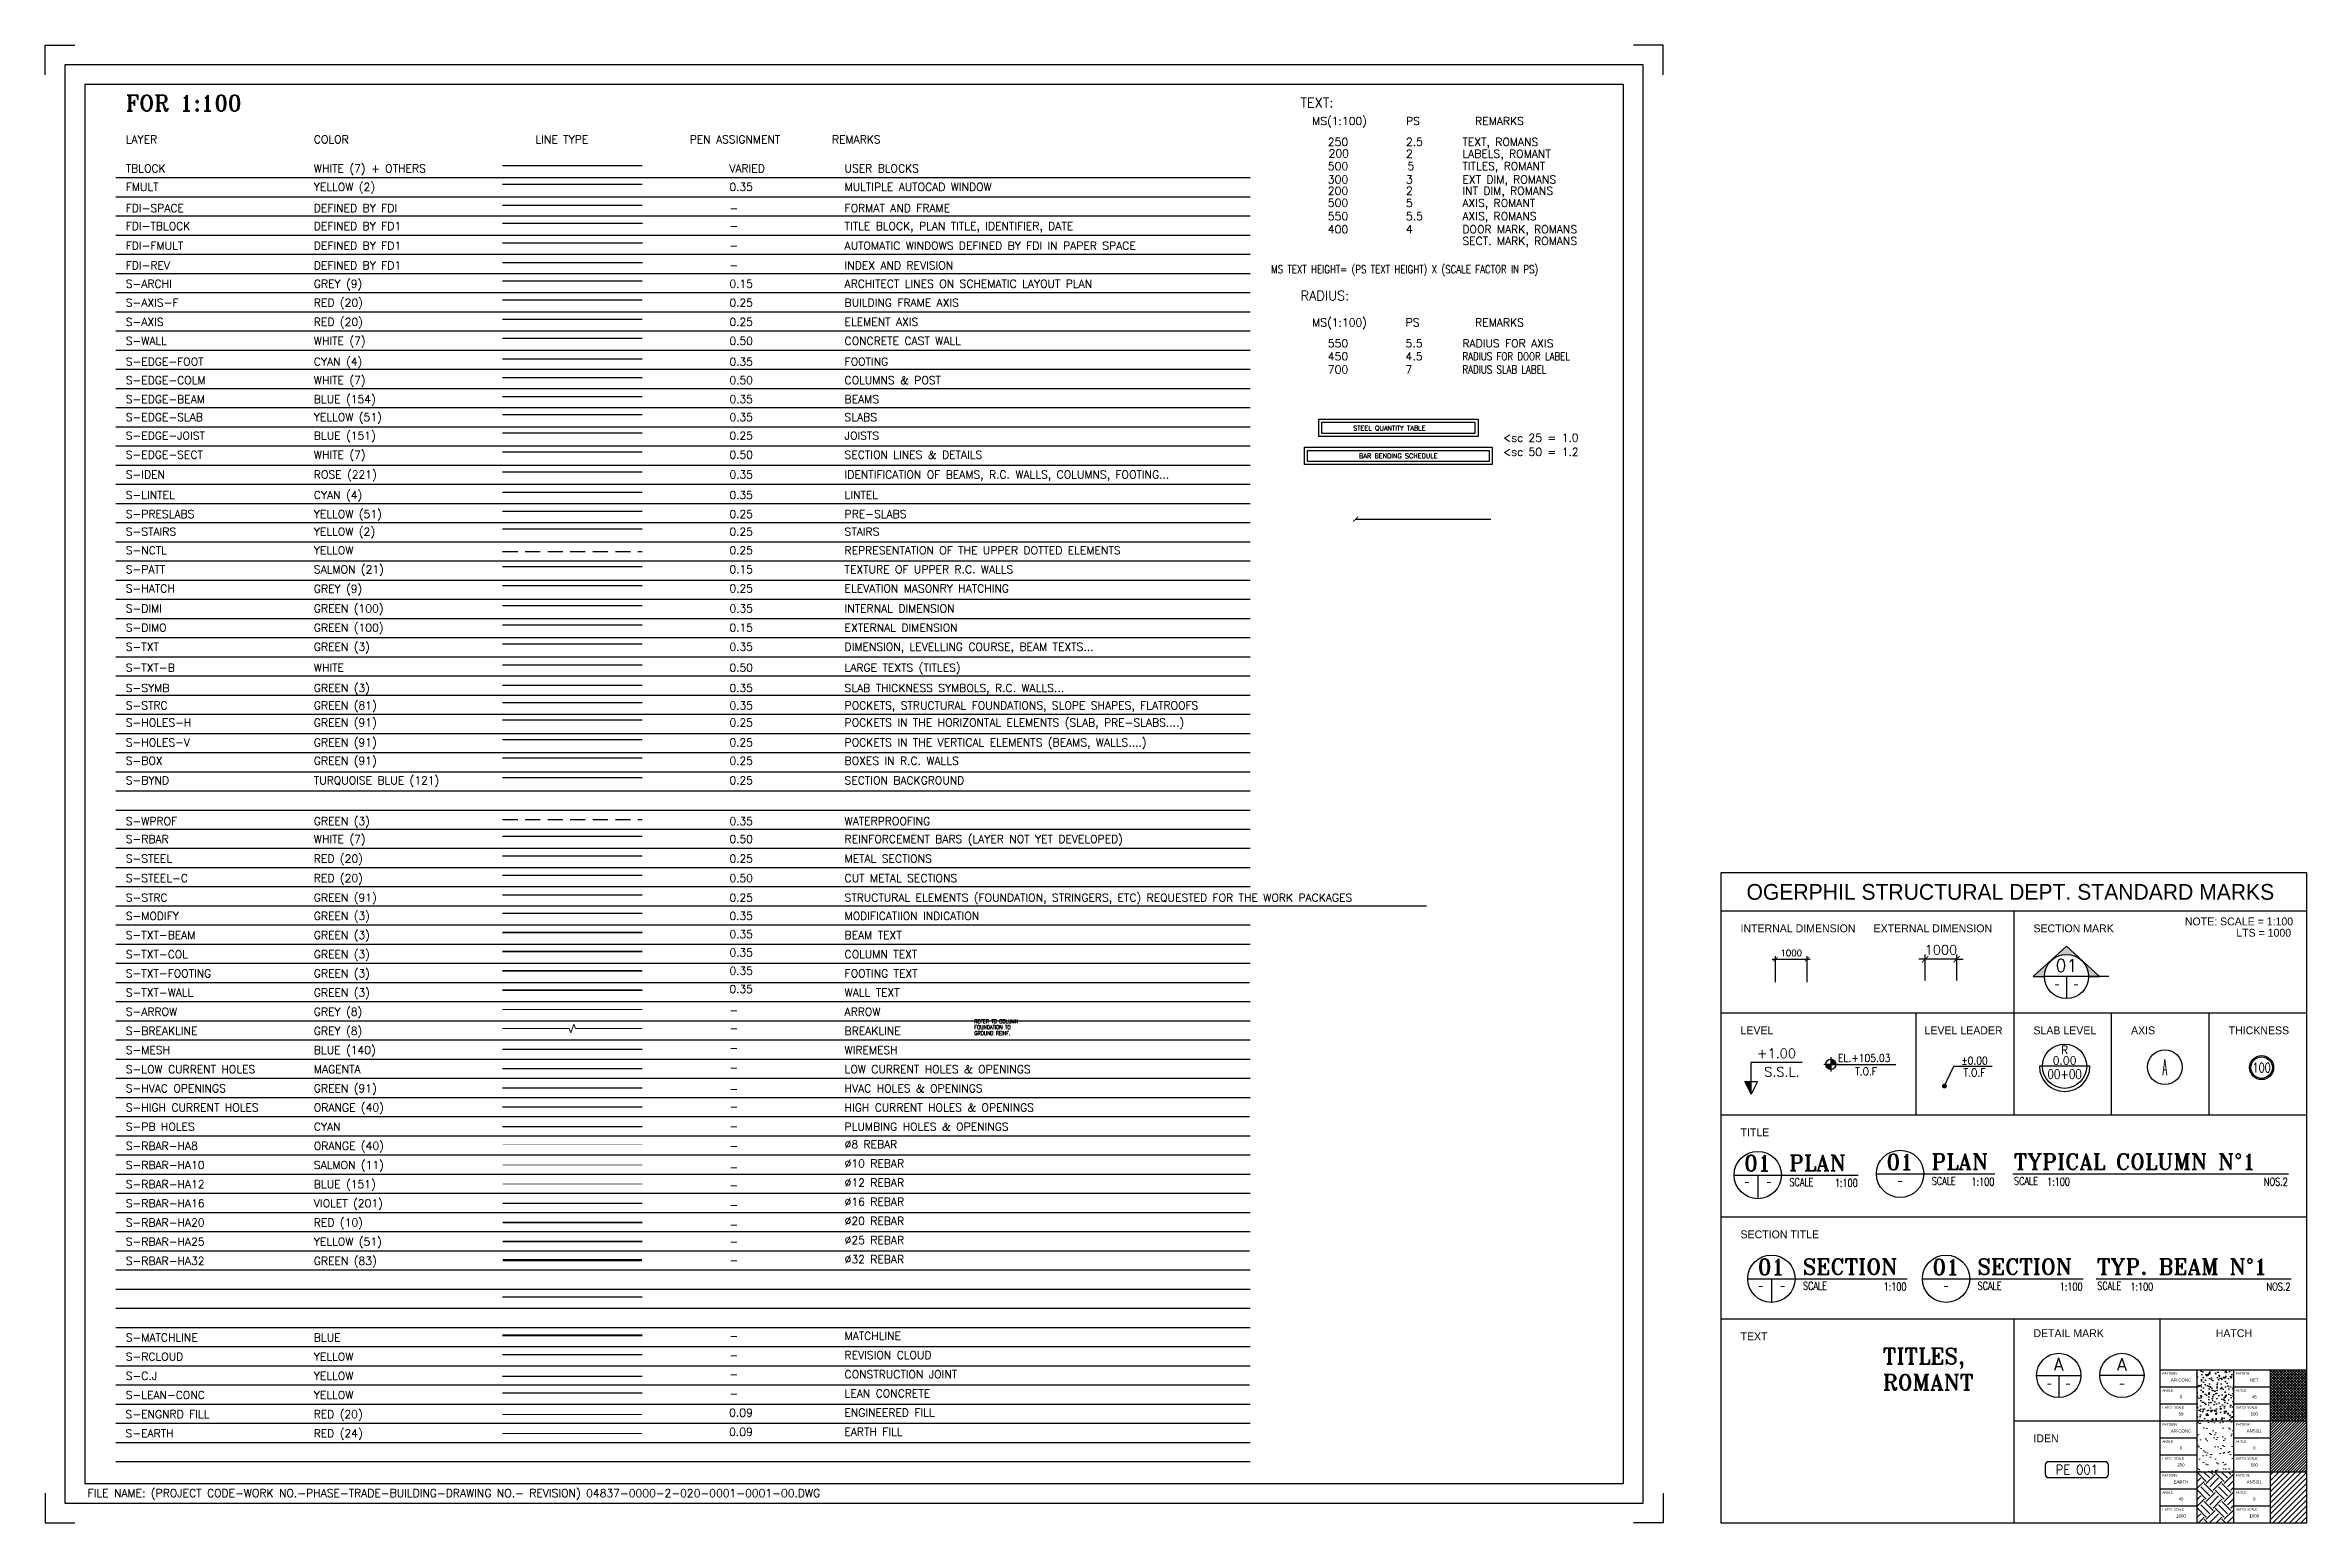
# Model space of a CAD drawing. Extents: x 660761725 to 1323371458, y 2734871439 to 5470067957.
# Drawn here: x 660857594 to 660929238, y 2735237885 to 2735284710 of the extents above; entities that cross this region are included whole.
import ezdxf
from ezdxf import colors
from ezdxf.entities.mleader import LeaderData, LeaderLine
from ezdxf.enums import TextEntityAlignment as Align
from ezdxf.math import Vec2, Vec3

# ---------------------------------------------------------------- set-up
doc = ezdxf.new("R2010")
doc.units = 0
for name, pattern in [('AXES', [1.95, 1.2, -0.25, 0.25, -0.25]), ('CENTER2', [28.575, 19.05, -3.175, 3.175, -3.175]), ('Hidden', [714.375, 476.25, -238.125])]:
    doc.linetypes.add(name, pattern=pattern)
doc.layers.add('FMULT', color=2, linetype='Continuous', plot=False)
for name, color, linetype in [('S-ARCHI', 9, 'Continuous'), ('S-AXIS', 20, 'AXES'), ('S-AXIS-F', 20, 'AXES'), ('S-BOX', 91, 'Continuous'), ('S-BYND', 121, 'Continuous'), ('S-DIMI', 100, 'Continuous'), ('S-DIMO', 100, 'Continuous'), ('S-EDGE-BEAM', 150, 'Continuous'), ('S-EDGE-COLM', 7, 'Continuous'), ('S-EDGE-FOOT', 4, 'Continuous'), ('S-EDGE-JOIST', 151, 'Continuous'), ('S-EDGE-SECT', 7, 'Continuous'), ('S-EDGE-SLAB', 51, 'Continuous'), ('S-HATCH', 9, 'Continuous'), ('S-HIGH CURRENT HOLES', 40, 'Continuous'), ('S-HOLES-H', 91, 'Continuous'), ('S-HOLES-V', 91, 'Continuous'), ('S-HVAC OPENINGS', 91, 'Continuous'), ('S-IDEN', 221, 'Continuous'), ('S-LEAN-CONC', 2, 'Continuous'), ('S-LEVEL', 3, 'Continuous'), ('S-LINTEL', 4, 'Continuous'), ('S-LOWCURRENT HOLES', 6, 'Continuous'), ('S-MESH', 140, 'WIREMESH'), ('S-MODIFY', 3, 'Continuous'), ('S-NCTL', 2, 'Hidden'), ('S-PATT', 21, 'Continuous'), ('S-PB HOLES', 4, 'Continuous'), ('S-PRESLAB', 51, 'Continuous'), ('S-RBAR', 7, 'Continuous'), ('S-RBAR-HA10', 11, 'Continuous'), ('S-RBAR-HA12', 151, 'Continuous'), ('S-RBAR-HA16', 201, 'Continuous'), ('S-RBAR-HA20', 10, 'Continuous'), ('S-RBAR-HA25', 51, 'Continuous'), ('S-RBAR-HA32', 83, 'Continuous'), ('S-RBAR-HA8', 40, 'Continuous'), ('S-RCLOUD', 2, 'Continuous'), ('S-SCEL-INDT', 222, 'Continuous'), ('S-SIMPLETEXT', 7, 'Continuous'), ('S-STAIRS', 2, 'Continuous'), ('S-STEEL', 20, 'Continuous'), ('S-STEEL-C', 7, 'Continuous'), ('S-STRC (81)', 81, 'Continuous'), ('S-STRC (91)', 91, 'Continuous'), ('S-SYMB', 3, 'Continuous'), ('S-TXT', 3, 'Continuous'), ('S-TXT-B', 7, 'Continuous'), ('S-WALL', 7, 'Continuous'), ('S-WPROF', 3, 'Continuous'), ('TBLOCK', 7, 'Continuous')]:
    doc.layers.add(name, color=color, linetype=linetype)
for name, color, linetype, lineweight in [('S-ARROW', 8, 'Continuous', 13), ('S-BREAKLINE', 8, 'Continuous', 9), ('S-EARTH', 24, 'Continuous', 9), ('S-ENGNRD FILL', 20, 'Continuous', 9), ('S-GN-CON', 3, 'Continuous', 35), ('S-MATCH LNE', 5, 'CENTER2', 40), ('S-TXT-BEAM', 3, 'Continuous', 35), ('S-TXT-COL', 3, 'Continuous', 35), ('S-TXT-FOOTING', 3, 'Continuous', 35), ('S-TXT-WALL', 3, 'Continuous', 35)]:
    doc.layers.add(name, color=color, linetype=linetype, lineweight=lineweight)
doc.layers.add('S-C.J', color=1, linetype='ZIGZAG', true_color=0xff0000)
doc.layers.get('Defpoints').off()
doc.styles.add('08437-0000-2-020-000R-0511-00$0$ROMANS', font='ROMANS.shx', dxfattribs={"width": 0.75})
doc.styles.add('EN-SC', font='swissl.ttf')
doc.styles.add('KACKC - ROMANS', font='romans.shx')
doc.styles.add('ROMANS', font='romans.shx')
doc.styles.add('ROMANT', font='romant')
doc.linetypes.add('WIREMESH', pattern='A,0.5,-0.1,["x",Standard,S=0.25,R=0,X=-0.125,Y=-0.078],-0.1', length=0.7)
doc.linetypes.add('ZIGZAG', pattern='A,0.0001,-0.2,[131,ltypeshp.shx,S=0.2,R=0,X=-0.2,Y=0],-0.4,[131,ltypeshp.shx,S=0.2,R=180,X=0.2,Y=0],-0.2', length=0.8001)
doc.dimstyles.new('S-DIMI-100', dxfattribs={"dimscale": 100, "dimtxt": 2, "dimasz": 1.5, "dimexe": 1, "dimexo": 1, "dimgap": 1, "dimtad": 1, "dimdec": 0, "dimzin": 12, "dimdsep": 46, "dimtxsty": 'ROMANS', "dimblk": 'ARCHTICK', "dimcen": 0.09, "dimdle": 1, "dimclrd": 8, "dimclre": 8, "dimclrt": 4, "dimadec": 0, "dimazin": 3, "dimtfac": 1, "dimtdec": 0, "dimtix": 1, "dimtmove": 1, "dimatfit": 3, "dimtolj": 1, "dimtzin": 0, "dimarcsym": 0})
doc.dimstyles.new('S-DIMO-100', dxfattribs={"dimscale": 100, "dimtxt": 3, "dimasz": 2, "dimexe": 1.5, "dimexo": 1.5, "dimgap": 1.5, "dimtad": 1, "dimdec": 0, "dimzin": 12, "dimdsep": 46, "dimtxsty": 'ROMANS', "dimblk": 'ARCHTICK', "dimcen": 0.09, "dimdle": 1.5, "dimclrd": 8, "dimclre": 8, "dimclrt": 4, "dimadec": 0, "dimazin": 3, "dimtfac": 1, "dimtdec": 0, "dimtix": 1, "dimtmove": 1, "dimatfit": 3, "dimfxl": 1, "dimtolj": 1, "dimtzin": 0, "dimarcsym": 0})

msp = doc.modelspace()

# ---------------------------------------------------------------- texts
for s, height, style, p in [('FOR 1:100', 499.9999998, 'ROMANT', (660860144.35410428, 2735282624.63487911)), ('TEXT:', 299.99999988, 'ROMANT', (660897361.52668488, 2735282740.9985671)), ('MS(1:100)', 249.9999999, 'ROMANT', (660897730.63168216, 2735282182.40637493)), ('PS', 249.9999999, 'ROMANT', (660900703.01623106, 2735282182.40637493)), ('REMARKS', 249.9999999, 'ROMANT', (660902894.35222197, 2735282182.40637493)), ('LAYER', 249.9999999, 'ROMANT', (660860144.35410428, 2735281599.42807817)), ('COLOR', 249.9999999, 'ROMANT', (660866104.28952754, 2735281599.42807817)), ('LINE TYPE', 249.9999999, 'ROMANT', (660873125.93408704, 2735281599.42807817)), ('PEN ASSIGNMENT', 249.9999999, 'ROMANT', (660878009.02375162, 2735281599.42807817)), ('REMARKS', 249.9999999, 'ROMANT', (660882516.82033086, 2735281599.42807817)), ('FDI-SPACE', 249.9999999, 'ROMANS', (660860144.35410428, 2735279421.69552517)), ('FDI-TBLOCK', 249.9999999, 'ROMANS', (660860144.35410428, 2735278852.68152523)), ('DEFINED BY FDI', 249.9999999, 'ROMANS', (660866104.28952754, 2735279421.69552517)), ('DEFINED BY FD1', 249.9999999, 'ROMANS', (660866104.28952754, 2735278852.68152523)), ('-', 249.9999999, 'ROMANS', (660879265.70645845, 2735279421.69552517)), ('TITLE BLOCK, PLAN TITLE, IDENTIFIER, DATE', 249.9999999, 'ROMANS', (660882916.87724495, 2735278852.68152523)), ('FORMAT AND FRAME', 249.9999999, 'ROMANS', (660882916.87724495, 2735279421.69552517)), ('FDI-FMULT', 249.9999999, 'ROMANS', (660860144.35410428, 2735278230.76594877)), ('DEFINED BY FD1', 249.9999999, 'ROMANS', (660866104.28952754, 2735278230.76594877)), ('-', 249.9999999, 'ROMANS', (660879265.70645845, 2735278852.68152523)), ('-', 249.9999999, 'ROMANS', (660879265.70645845, 2735278230.76594877)), ('AUTOMATIC WINDOWS DEFINED BY FDI IN PAPER SPACE', 249.9999999, 'ROMANS', (660882916.87724495, 2735278230.76594877)), ('FDI-REV', 249.9999999, 'ROMANS', (660860144.35410428, 2735277606.71043301)), ('DEFINED BY FD1', 249.9999999, 'ROMANS', (660866104.28952754, 2735277606.71043301)), ('-', 249.9999999, 'ROMANS', (660879265.70645845, 2735277606.71043301)), ('INDEX AND REVISION', 249.9999999, 'ROMANS', (660882916.87724495, 2735277606.71043301)), ('RADIUS:', 299.99999988, 'ROMANT', (660897361.52668488, 2735276624.80918503)), ('MS(1:100)', 249.9999999, 'ROMANT', (660897730.63168216, 2735275799.24047709)), ('PS', 249.9999999, 'ROMANT', (660900689.90100789, 2735275799.24047709)), ('REMARKS', 249.9999999, 'ROMANT', (660902894.35222197, 2735275799.24047709)), ('-', 249.9999999, 'ROMANS', (660879265.70645845, 2735254000.43084621)), ('-', 249.9999999, 'ROMANS', (660879265.70645845, 2735253431.4168458)), ('-', 249.9999999, 'ROMANS', (660879265.70645845, 2735252809.50127077)), ('-', 249.9999999, 'ROMANS', (660879265.70645845, 2735252185.44575405))]:
    msp.add_text(s, height=height, dxfattribs=dict(style=style)).set_placement(p)
at = {"color": 6}
for s, height, p in [('OGERPHIL STRUCTURAL DEPT. STANDARD MARKS', 500, (660919848.20403218, 2735257878.14347076)), ('NOTE: SCALE = 1:100', 250, (660927091.34477699, 2735256941.87558079)), ('LTS = 1000', 250, (660927874.95765877, 2735256583.56614399))]:
    msp.add_text(s, height=height, dxfattribs=at).set_placement(p, align=Align.MIDDLE_CENTER)
at = {"color": 2}
for s, height, p in [('INTERNAL DIMENSION', 250, (660911300.16643083, 2735256597.23258209)), ('EXTERNAL DIMENSION', 250, (660915516.60092461, 2735256597.23258209)), ('SECTION MARK', 250, (660920579.34920466, 2735256597.23258209)), ('LEVEL', 250, (660911300.16643083, 2735253365.02917624)), ('LEVEL LEADER', 250, (660917130.81490445, 2735253365.02917624)), ('SLAB LEVEL', 250, (660920579.34920466, 2735253365.02917624)), ('AXIS', 250, (660923672.41011858, 2735253365.02917624)), ('THICKNESS', 250, (660926765.47104859, 2735253365.02917624)), ('TITLE', 250, (660911300.16643083, 2735250132.82576895)), ('SECTION TITLE', 250, (660911300.16643083, 2735246900.62236404)), ('DETAIL MARK', 250, (660920579.34920466, 2735243768.75176191)), ('HATCH', 250, (660926354.1877569, 2735243768.65006018)), ('TEXT', 250, (660911300.16643083, 2735243668.41895723)), ('PATTERN:', 70, (660924669.1522305, 2735242583.51518583)), ('PATTERN:', 70, (660926988.94792402, 2735242583.51518583)), ('ANGLE:', 70, (660924669.1522305, 2735242044.8485198)), ('ANGLE:', 70, (660926988.94792402, 2735242044.8485198)), ('HATCH SCALE:', 70, (660924669.1522305, 2735241506.18185282)), ('HATCH SCALE:', 70, (660926988.94792402, 2735241506.18185282)), ('IDEN', 250, (660920579.34920466, 2735240436.41895723)), ('ANGLE:', 70, (660924669.1522305, 2735240428.8485198)), ('PATTERN:', 70, (660924669.1522305, 2735240967.51518583)), ('ANGLE:', 70, (660926988.94792402, 2735240428.8485198)), ('PATTERN:', 70, (660926988.94792402, 2735240967.51518583)), ('HATCH SCALE:', 70, (660924669.1522305, 2735239890.18185282)), ('HATCH SCALE:', 70, (660926988.94792402, 2735239890.18185282)), ('PATTERN:', 70, (660924669.1522305, 2735239351.51518583)), ('PATTERN:', 70, (660926988.94792402, 2735239351.51518583)), ('ANGLE:', 70, (660924669.1522305, 2735238812.8485198)), ('HATCH SCALE:', 70, (660924669.1522305, 2735238274.18185282)), ('ANGLE:', 70, (660926988.94792402, 2735238812.8485198)), ('HATCH SCALE:', 70, (660926988.94792402, 2735238274.18185282))]:
    msp.add_text(s, height=height, dxfattribs=at).set_placement(p)
at = {"color": 134}
for s, p in [('AR-CONC', (660925253.27076209, 2735242411.78233719)), ('0', (660925253.27076209, 2735241873.1156702)), ('NET', (660927573.06645548, 2735242411.78233719)), ('45', (660927573.06645548, 2735241873.1156702)), ('50', (660925253.27076209, 2735241334.44900322)), ('500', (660927573.06645548, 2735241334.44900322)), ('AR-CONC', (660925253.27076209, 2735240795.78233719)), ('ANSI31', (660927573.06645548, 2735240795.78233719)), ('200', (660925253.27076209, 2735239718.44900322)), ('0', (660925253.27076209, 2735240257.1156702)), ('500', (660927573.06645548, 2735239718.44900322)), ('0', (660927573.06645548, 2735240257.1156702)), ('EARTH', (660925253.27076209, 2735239179.78233719)), ('ANSI31', (660927573.06645548, 2735239179.78233719)), ('45', (660925253.27076209, 2735238641.1156702)), ('0', (660927573.06645548, 2735238641.1156702)), ('1600', (660925253.27076209, 2735238102.44900322)), ('1000', (660927573.06645548, 2735238102.44900322))]:
    msp.add_text(s, height=100, dxfattribs=at).set_placement(p, align=Align.MIDDLE)
at = {"layer": 'FMULT', "style": 'ROMANS'}
for s, p in [('FMULT', (660860144.35410428, 2735280094.08109617)), ('YELLOW (2)', (660866104.28952754, 2735280094.08109617)), ('0.35', (660879265.70645845, 2735280094.08109617)), ('MULTIPLE AUTOCAD WINDOW', (660882916.8778764, 2735280094.08109617))]:
    msp.add_text(s, height=249.9999999, dxfattribs=at).set_placement(p)
at = {"layer": 'S-ARCHI', "style": 'ROMANS'}
for s, p in [('S-ARCHI', (660860144.35410428, 2735277023.90426493)), ('GREY (9)', (660866104.28952754, 2735277023.90426493)), ('0.15', (660879265.70645845, 2735277023.90426493)), ('ARCHITECT LINES ON SCHEMATIC LAYOUT PLAN', (660882916.8778764, 2735277023.90426493))]:
    msp.add_text(s, height=249.9999999, dxfattribs=at).set_placement(p)
at = {"layer": 'S-ARROW', "ltscale": 1000, "style": 'ROMANS'}
for s, p in [('S-ARROW', (660860144.35410428, 2735253955.52677488)), ('GREY (8)', (660866104.28952754, 2735253955.52677488)), ('ARROW', (660882916.8778764, 2735253955.52677488))]:
    msp.add_text(s, height=249.9999999, dxfattribs=at).set_placement(p)
at = {"layer": 'S-AXIS', "style": 'ROMANS'}
for s, p in [('S-AXIS ', (660860144.35410428, 2735275816.39145803)), ('RED (20)', (660866104.28952754, 2735275816.39145803)), ('0.25', (660879265.70645845, 2735275816.39145803)), ('ELEMENT AXIS', (660882916.8778764, 2735275816.39145803))]:
    msp.add_text(s, height=249.9999999, dxfattribs=at).set_placement(p)
at = {"layer": 'S-AXIS-F', "style": 'ROMANS'}
for s, p in [('S-AXIS-F', (660860144.35410428, 2735276427.62891102)), ('RED (20)', (660866104.28952754, 2735276427.62891102)), ('0.25', (660879265.70645845, 2735276427.62891102)), ('BUILDING FRAME AXIS', (660882916.8778764, 2735276427.62891102))]:
    msp.add_text(s, height=249.9999999, dxfattribs=at).set_placement(p)
at = {"layer": 'S-BOX', "style": 'ROMANS'}
for s, p in [('S-BOX', (660860144.35410428, 2735261907.50031185)), ('GREEN (91)', (660866104.28952754, 2735261907.50031185)), ('0.25', (660879265.70645845, 2735261907.50031185)), ('BOXES IN R.C. WALLS', (660882916.8778764, 2735261907.50031185))]:
    msp.add_text(s, height=249.9999999, dxfattribs=at).set_placement(p)
at = {"layer": 'S-BREAKLINE', "style": 'ROMANS'}
for s, p in [('S-BREAKLINE', (660860144.35410428, 2735253348.19800186)), ('GREY (8)', (660866104.28952754, 2735253348.19800186)), ('BREAKLINE', (660882916.8778764, 2735253348.19800186))]:
    msp.add_text(s, height=249.9999999, dxfattribs=at).set_placement(p)
at = {"layer": 'S-BYND', "style": 'ROMANS'}
for s, p in [('S-BYND', (660860144.35410428, 2735261286.41990709)), ('TURQUOISE BLUE (121)', (660866104.28952754, 2735261286.41990709)), ('0.25', (660879265.70645845, 2735261286.41990709)), ('SECTION BACKGROUND', (660882916.8778764, 2735261286.41990709))]:
    msp.add_text(s, height=249.9999999, dxfattribs=at).set_placement(p)
at = {"layer": 'S-C.J', "ltscale": 0.25, "style": 'ROMANS'}
for s, p in [('S-C.J', (660860144.35410428, 2735242416.2800808)), ('YELLOW', (660866104.28952754, 2735242416.2800808)), ('-', (660879265.70645845, 2735242462.27551889)), ('CONSTRUCTION JOINT', (660882916.8778764, 2735242467.04950619))]:
    msp.add_text(s, height=249.9999999, dxfattribs=at).set_placement(p)
at = {"layer": 'S-DIMI', "style": 'ROMANS'}
for s, p in [('S-DIMI', (660860144.35410428, 2735266735.53329086)), ('GREEN (100)', (660866104.28952754, 2735266735.53329086)), ('0.35', (660879265.70645845, 2735266735.53329086)), ('INTERNAL DIMENSION', (660882916.8778764, 2735266735.53329086))]:
    msp.add_text(s, height=249.9999999, dxfattribs=at).set_placement(p)
at = {"layer": 'S-DIMO', "style": 'ROMANS'}
for s, p in [('S-DIMO', (660860144.35410428, 2735266128.20451689)), ('GREEN (100)', (660866104.28952754, 2735266128.20451689)), ('0.15', (660879265.70645845, 2735266128.20451689)), ('EXTERNAL DIMENSION', (660882916.8778764, 2735266128.20451689))]:
    msp.add_text(s, height=249.9999999, dxfattribs=at).set_placement(p)
at = {"layer": 'S-EARTH', "style": 'ROMANS'}
for s, p in [('S-EARTH', (660860138.62729442, 2735240594.29376078)), ('RED (24)', (660866098.5627178, 2735240594.29376078)), ('0.09', (660879259.97964859, 2735240640.28919888)), ('EARTH FILL', (660882911.15106666, 2735240645.06318617))]:
    msp.add_text(s, height=249.9999999, dxfattribs=at).set_placement(p)
at = {"layer": 'S-EDGE-BEAM', "style": 'ROMANS'}
for s, p in [('S-EDGE-BEAM', (660860144.35410428, 2735273367.02655315)), ('BLUE (154)', (660866104.28952754, 2735273367.02655315)), ('0.35', (660879265.70645845, 2735273367.02655315)), ('BEAMS', (660882916.8778764, 2735273367.02655315))]:
    msp.add_text(s, height=249.9999999, dxfattribs=at).set_placement(p)
at = {"layer": 'S-EDGE-COLM', "style": 'ROMANS'}
for s, p in [('S-EDGE-COLM', (660860144.35410428, 2735273968.45565987)), ('WHITE (7)', (660866104.28952754, 2735273968.45565987)), ('0.50', (660879265.70645845, 2735273968.45565987)), ('COLUMNS & POST', (660882916.8778764, 2735273968.45565987))]:
    msp.add_text(s, height=249.9999999, dxfattribs=at).set_placement(p)
at = {"layer": 'S-EDGE-FOOT', "style": 'ROMANS'}
for s, p in [('S-EDGE-FOOT', (660860144.35410428, 2735274558.02105284)), ('CYAN (4)', (660866104.28952754, 2735274558.02105284)), ('0.35', (660879265.70645845, 2735274558.02105284)), ('FOOTING', (660882916.8778764, 2735274558.02105284))]:
    msp.add_text(s, height=249.9999999, dxfattribs=at).set_placement(p)
at = {"layer": 'S-EDGE-JOIST', "style": 'ROMANS'}
for s, p in [('S-EDGE-JOIST', (660860144.35410428, 2735272211.72547197)), ('BLUE (151)', (660866104.28952754, 2735272211.72547197)), ('0.25', (660879265.70645845, 2735272211.72547197)), ('JOISTS', (660882916.8778764, 2735272211.72547197))]:
    msp.add_text(s, height=249.9999999, dxfattribs=at).set_placement(p)
at = {"layer": 'S-EDGE-SECT', "style": 'ROMANS'}
for s, p in [('WHITE (7)', (660866104.28952754, 2735271606.75259018)), ('S-EDGE-SECT', (660860144.35410428, 2735271606.75259018)), ('0.50', (660879265.70645845, 2735271606.75259018)), ('SECTION LINES & DETAILS', (660882916.8778764, 2735271606.75259018))]:
    msp.add_text(s, height=249.9999999, dxfattribs=at).set_placement(p)
at = {"layer": 'S-EDGE-SLAB', "style": 'ROMANS'}
for s, p in [('S-EDGE-SLAB', (660860144.35410428, 2735272797.70104599)), ('YELLOW (51)', (660866104.28952754, 2735272797.70104599)), ('0.35', (660879265.70645845, 2735272797.70104599)), ('SLABS', (660882916.8778764, 2735272797.70104599))]:
    msp.add_text(s, height=249.9999999, dxfattribs=at).set_placement(p)
at = {"layer": 'S-ENGNRD FILL', "style": 'ROMANS'}
for s, p in [('S-ENGNRD FILL', (660860138.62729442, 2735241201.62253523)), ('RED (20)', (660866098.5627178, 2735241201.62253523)), ('0.09', (660879259.97964859, 2735241247.6179719)), ('ENGINEERED FILL', (660882911.15106666, 2735241252.39196014))]:
    msp.add_text(s, height=249.9999999, dxfattribs=at).set_placement(p)
at = {"layer": 'S-GN-CON', "style": 'EN-SC'}
msp.add_attdef('BAR', (660897992.77909088, 2735261311.64323282), '', height=0.4, dxfattribs=at)
at = {"layer": 'S-HATCH', "style": 'ROMANS'}
for s, p in [('S-HATCH', (660860144.35410428, 2735267369.83299923)), ('GREY (9)', (660866104.28952754, 2735267358.18404293)), ('0.25', (660879265.70645845, 2735267369.83299923)), ('ELEVATION MASONRY HATCHING', (660882916.8778764, 2735267369.83299923))]:
    msp.add_text(s, height=249.9999999, dxfattribs=at).set_placement(p)
at = {"layer": 'S-HIGH CURRENT HOLES', "ltscale": 2, "style": 'ROMANS'}
for s, p in [('S-HIGH CURRENT HOLES', (660860144.35410428, 2735250918.88290882)), ('ORANGE (40)', (660866104.28952754, 2735250918.88290882)), ('HIGH CURRENT HOLES & OPENINGS', (660882916.8778764, 2735250918.88290882)), ('-', (660879265.70645845, 2735250944.04618311)), ('ORANGE (40)', (660866104.28952754, 2735249704.22536182))]:
    msp.add_text(s, height=249.9999999, dxfattribs=at).set_placement(p)
at = {"layer": 'S-HOLES-H', "style": 'ROMANS'}
for s, p in [('S-HOLES-H', (660860144.35410428, 2735263120.18458414)), ('GREEN (91)', (660866104.28952754, 2735263120.18458414)), ('0.25', (660879265.70645845, 2735263120.18458414)), ('POCKETS IN THE HORIZONTAL ELEMENTS (SLAB, PRE-SLABS....)', (660882916.8778764, 2735263120.18458414))]:
    msp.add_text(s, height=249.9999999, dxfattribs=at).set_placement(p)
at = {"layer": 'S-HOLES-V', "style": 'ROMANS'}
for s, p in [('S-HOLES-V', (660860144.35410428, 2735262489.58872414)), ('GREEN (91)', (660866104.28952754, 2735262489.58872414)), ('0.25', (660879265.70645845, 2735262489.58872414)), ('POCKETS IN THE VERTICAL ELEMENTS (BEAMS, WALLS....)', (660882916.8778764, 2735262489.58872414))]:
    msp.add_text(s, height=249.9999999, dxfattribs=at).set_placement(p)
at = {"layer": 'S-HVAC OPENINGS', "ltscale": 2, "style": 'ROMANS'}
for s, p in [('S-HVAC OPENINGS', (660860144.35410428, 2735251526.21168184)), ('GREEN (91)', (660866104.28952754, 2735251526.21168184)), ('-', (660879265.70645845, 2735251513.06018305)), ('HVAC HOLES & OPENINGS', (660882916.8778764, 2735251526.21168184))]:
    msp.add_text(s, height=249.9999999, dxfattribs=at).set_placement(p)
at = {"layer": 'S-IDEN', "style": 'ROMANS'}
for s, p in [('S-IDEN', (660860144.35410428, 2735270979.69592714)), ('ROSE (221)', (660866104.28952754, 2735270979.69592714)), ('0.35', (660879265.70645845, 2735270979.69592714)), ('IDENTIFICATION OF BEAMS, R.C. WALLS, COLUMNS, FOOTING...', (660882916.8778764, 2735270979.69592714))]:
    msp.add_text(s, height=249.9999999, dxfattribs=at).set_placement(p)
at = {"layer": 'S-LEAN-CONC', "ltscale": 6, "style": 'ROMANS'}
for s, p in [('S-LEAN-CONC', (660860144.35410428, 2735241808.95130777)), ('YELLOW', (660866104.28952754, 2735241808.95130777)), ('-', (660879265.70645845, 2735241854.94674587)), ('LEAN CONCRETE', (660882916.8778764, 2735241859.72073317))]:
    msp.add_text(s, height=249.9999999, dxfattribs=at).set_placement(p)
at = {"layer": 'S-LINTEL', "style": 'ROMANS'}
for s, p in [('S-LINTEL', (660860144.35410428, 2735270330.17989111)), ('CYAN (4)', (660866104.28952754, 2735270330.17989111)), ('0.35', (660879265.70645845, 2735270330.17989111)), ('LINTEL', (660882916.8778764, 2735270330.17989111))]:
    msp.add_text(s, height=249.9999999, dxfattribs=at).set_placement(p)
at = {"layer": 'S-LOWCURRENT HOLES', "ltscale": 2, "style": 'ROMANS'}
for s, p in [('S-LOW CURRENT HOLES', (660860144.35410428, 2735252133.54045486)), ('MAGENTA', (660866104.28952754, 2735252133.54045486)), ('LOW CURRENT HOLES & OPENINGS', (660882916.8778764, 2735252133.54045486))]:
    msp.add_text(s, height=249.9999999, dxfattribs=at).set_placement(p)
at = {"layer": 'S-MATCH LNE', "ltscale": 1000, "style": 'ROMANS'}
for s, p in [('S-MATCHLINE', (660860144.35410428, 2735243630.93762779)), ('BLUE', (660866104.28952754, 2735243630.93762779)), ('MATCHLINE', (660882916.8778764, 2735243681.70705318))]:
    msp.add_text(s, height=249.9999999, dxfattribs=at).set_placement(p)
at = {"layer": 'S-MATCH LNE', "style": 'ROMANS'}
msp.add_text('-', height=249.9999999, dxfattribs=at).set_placement((660879265.70645845, 2735243676.93306589))
at = {"layer": 'S-MESH', "linetype": 'WIREMESH', "ltscale": 0.01, "style": 'ROMANS'}
for s, p in [('S-MESH', (660860144.35410428, 2735252740.86922884)), ('BLUE (140)', (660866104.28952754, 2735252740.86922884)), ('WIREMESH', (660882916.8778764, 2735252740.86922884))]:
    msp.add_text(s, height=249.9999999, dxfattribs=at).set_placement(p)
at = {"layer": 'S-MODIFY', "style": 'ROMANS'}
for s, p in [('S-MODIFY', (660860144.35410428, 2735256992.1706419)), ('GREEN (3)', (660866104.28952754, 2735256992.1706419)), ('0.35', (660879265.70645845, 2735256992.1706419)), ('MODIFICATIION INDICATION', (660882916.8778764, 2735256992.1706419)), ('0.35', (660879265.70645845, 2735256412.33208609)), ('0.35', (660879265.70645845, 2735255832.4935298)), ('0.35', (660879265.70645845, 2735255252.65497398)), ('0.35', (660879265.70645845, 2735254672.81641722))]:
    msp.add_text(s, height=249.9999999, dxfattribs=at).set_placement(p)
at = {"layer": 'S-NCTL', "style": 'ROMANS'}
for s, p in [('S-NCTL', (660860144.35410428, 2735268579.04461002)), ('YELLOW', (660866104.28952754, 2735268579.04461002)), ('0.25', (660879265.70645845, 2735268579.04461002)), ('REPRESENTATION OF THE UPPER DOTTED ELEMENTS', (660882916.8778764, 2735268579.04461002))]:
    msp.add_text(s, height=249.9999999, dxfattribs=at).set_placement(p)
at = {"layer": 'S-PATT', "style": 'ROMANS'}
for s, p in [('S-PATT', (660860144.35410428, 2735267972.67032003)), ('SALMON (21)', (660866104.28952754, 2735267972.67032003)), ('0.15', (660879265.70645845, 2735267972.67032003)), ('TEXTURE OF UPPER R.C. WALLS', (660882916.8778764, 2735267972.67032003))]:
    msp.add_text(s, height=249.9999999, dxfattribs=at).set_placement(p)
at = {"layer": 'S-PB HOLES', "ltscale": 2, "style": 'ROMANS'}
for s, p in [('S-PB HOLES', (660860144.35410428, 2735250311.55413485)), ('CYAN', (660866104.28952754, 2735250311.55413485)), ('-', (660879265.70645845, 2735250322.13060808)), ('PLUMBING HOLES & OPENINGS', (660882916.8778764, 2735250311.55413485))]:
    msp.add_text(s, height=249.9999999, dxfattribs=at).set_placement(p)
at = {"layer": 'S-PRESLAB', "style": 'ROMANS'}
for s, p in [('S-PRESLABS', (660860144.35410428, 2735269726.61761808)), ('YELLOW (51)', (660866104.28952754, 2735269726.61761808)), ('0.25', (660879265.70645845, 2735269726.61761808)), ('PRE-SLABS', (660882916.8778764, 2735269726.61761808))]:
    msp.add_text(s, height=249.9999999, dxfattribs=at).set_placement(p)
at = {"layer": 'S-RBAR', "style": 'ROMANS'}
for s, p in [('WHITE (7)', (660866104.28952754, 2735259427.18993282)), ('REINFORCEMENT BARS (LAYER NOT YET DEVELOPED)', (660882916.8778764, 2735259427.18993282)), ('S-RBAR', (660860144.35410428, 2735259427.18993282)), ('0.50', (660879265.70645845, 2735259427.18993282))]:
    msp.add_text(s, height=249.9999999, dxfattribs=at).set_placement(p)
at = {"layer": 'S-RBAR-HA10', "style": 'ROMANS'}
for s, p in [('S-RBAR-HA10', (660860144.35410428, 2735249096.89658785)), ('SALMON (11)', (660866104.28952754, 2735249096.89658785)), ('-', (660879265.70645845, 2735249025.68951988)), ('%%C10 REBAR', (660882916.8778764, 2735249147.66601276))]:
    msp.add_text(s, height=249.9999999, dxfattribs=at).set_placement(p)
at = {"layer": 'S-RBAR-HA12', "style": 'ROMANS'}
for s, p in [('S-RBAR-HA12', (660860144.35410428, 2735248489.56781483)), ('BLUE (151)', (660866104.28952754, 2735248489.56781483)), ('-', (660879265.70645845, 2735248456.67551994)), ('%%C12 REBAR', (660882916.8778764, 2735248540.33724022))]:
    msp.add_text(s, height=249.9999999, dxfattribs=at).set_placement(p)
at = {"layer": 'S-RBAR-HA16', "style": 'ROMANS'}
for s, p in [('S-RBAR-HA16', (660860144.35410428, 2735247882.23904181)), ('VIOLET (201)', (660866104.28952754, 2735247882.23904181)), ('-', (660879265.70645845, 2735247834.75994492)), ('%%C16 REBAR', (660882916.8778764, 2735247933.0084672))]:
    msp.add_text(s, height=249.9999999, dxfattribs=at).set_placement(p)
at = {"layer": 'S-RBAR-HA20', "style": 'ROMANS'}
for s, p in [('RED (10)', (660866104.28952754, 2735247274.91026783)), ('%%C20 REBAR', (660882916.8778764, 2735247325.67969322)), ('S-RBAR-HA20', (660860144.35410428, 2735247274.91026783)), ('-', (660879265.70645845, 2735247210.70442915))]:
    msp.add_text(s, height=249.9999999, dxfattribs=at).set_placement(p)
at = {"layer": 'S-RBAR-HA25', "style": 'ROMANS'}
for s, p in [('S-RBAR-HA25', (660860144.35410428, 2735246667.58149481)), ('YELLOW (51)', (660866104.28952754, 2735246667.58149481)), ('%%C25 REBAR', (660882916.8778764, 2735246718.3509202)), ('-', (660879265.70645845, 2735246674.8149519))]:
    msp.add_text(s, height=249.9999999, dxfattribs=at).set_placement(p)
at = {"layer": 'S-RBAR-HA32', "style": 'ROMANS'}
for s, p in [('S-RBAR-HA32', (660860144.35410428, 2735246060.25272179)), ('GREEN (83)', (660866104.28952754, 2735246060.25272179)), ('-', (660879265.70645845, 2735246083.05096197)), ('%%C32 REBAR', (660882916.8778764, 2735246111.02214718))]:
    msp.add_text(s, height=249.9999999, dxfattribs=at).set_placement(p)
at = {"layer": 'S-RBAR-HA8', "style": 'ROMANS'}
for s, p in [('S-RBAR-HA8', (660860144.35410428, 2735249704.22536182)), ('-', (660879265.70645845, 2735249698.07509089)), ('%%C8 REBAR', (660882916.8778764, 2735249754.99478722))]:
    msp.add_text(s, height=249.9999999, dxfattribs=at).set_placement(p)
at = {"layer": 'S-RCLOUD', "ltscale": 1000, "style": 'ROMANS'}
for s, p in [('S-RCLOUD', (660860144.35410428, 2735243023.60885477)), ('YELLOW', (660866104.28952754, 2735243023.60885477)), ('REVISION CLOUD', (660882916.8778764, 2735243074.37828016))]:
    msp.add_text(s, height=249.9999999, dxfattribs=at).set_placement(p)
at = {"layer": 'S-RCLOUD', "style": 'ROMANS'}
msp.add_text('-', height=249.9999999, dxfattribs=at).set_placement((660879265.70645845, 2735243069.60429192))
at = {"layer": 'S-STAIRS', "style": 'ROMANS'}
for s, p in [('S-STAIRS', (660860144.35410428, 2735269169.00936794)), ('YELLOW (2)', (660866104.28952754, 2735269169.00936794)), ('0.25', (660879265.70645845, 2735269169.00936794)), ('STAIRS', (660882916.8778764, 2735269169.00936794))]:
    msp.add_text(s, height=249.9999999, dxfattribs=at).set_placement(p)
at = {"layer": 'S-STEEL', "style": 'ROMANS'}
for s, p in [('S-STEEL', (660860144.35410428, 2735258807.98506021)), ('RED (20)', (660866104.28952754, 2735258807.98506021)), ('0.25', (660879265.70645845, 2735258807.98506021)), ('METAL SECTIONS', (660882916.8778764, 2735258807.98506021))]:
    msp.add_text(s, height=249.9999999, dxfattribs=at).set_placement(p)
at = {"layer": 'S-STEEL-C', "style": 'ROMANS'}
for s, p in [('S-STEEL-C', (660860144.35410428, 2735258188.78018618)), ('RED (20)', (660866104.28952754, 2735258188.78018618)), ('0.50', (660879265.70645845, 2735258188.78018618)), ('CUT METAL SECTIONS', (660882916.8778764, 2735258188.78018618))]:
    msp.add_text(s, height=249.9999999, dxfattribs=at).set_placement(p)
at = {"layer": 'S-STRC (81)', "style": 'ROMANS'}
for s, p in [('S-STRC', (660860144.35410428, 2735263661.42616701)), ('GREEN (81)', (660866104.28952754, 2735263661.42616701)), ('0.35', (660879265.70645845, 2735263661.42616701)), ('POCKETS, STRUCTURAL FOUNDATIONS, SLOPE SHAPES, FLATROOFS', (660882916.8778764, 2735263661.42616701))]:
    msp.add_text(s, height=249.9999999, dxfattribs=at).set_placement(p)
at = {"layer": 'S-STRC (91)', "style": 'ROMANS'}
for s, p in [('S-STRC', (660860144.35410428, 2735257572.00919914)), ('GREEN (91)', (660866104.28952754, 2735257572.00919914)), ('0.25', (660879265.70645845, 2735257572.00919914)), ('STRUCTURAL ELEMENTS (FOUNDATION, STRINGERS, ETC) REQUESTED FOR THE WORK PACKAGES', (660882916.8778764, 2735257572.00919914))]:
    msp.add_text(s, height=249.9999999, dxfattribs=at).set_placement(p)
at = {"layer": 'S-SYMB', "style": 'ROMANS'}
for s, p in [('S-SYMB', (660860144.35410428, 2735264212.93910599)), ('GREEN (3)', (660866104.28952754, 2735264212.93910599)), ('0.35', (660879265.70645845, 2735264212.93910599)), ('SLAB THICKNESS SYMBOLS, R.C. WALLS...', (660882916.8778764, 2735264212.93910599))]:
    msp.add_text(s, height=249.9999999, dxfattribs=at).set_placement(p)
at = {"layer": 'S-TXT'}
for s, style, p in [('250', 'ROMANS', (660898227.55446768, 2735281519.56095886)), ('200', 'ROMANT', (660898251.50895166, 2735281155.09665108)), ('2.5', 'ROMANS', (660900701.15495408, 2735281519.56095886)), ('2', 'ROMANT', (660900701.15495408, 2735281144.21459103)), ('TEXT, ROMANS', 'ROMANS', (660902490.89063823, 2735281519.56095886)), ('LABELS, ROMANT', 'ROMANT', (660902490.89063823, 2735281144.21459103)), ('300', 'ROMANS', (660898227.55446768, 2735280328.85428286)), ('3', 'ROMANS', (660900701.15495408, 2735280328.85428286)), ('EXT DIM, ROMANS', 'ROMANS', (660902490.89063823, 2735280328.85428286)), ('200', 'ROMANS', (660898227.55446768, 2735279970.49771595)), ('500', 'ROMANT', (660898227.55446768, 2735279590.74020195)), ('2', 'ROMANS', (660900701.15495408, 2735279970.49771595)), ('5', 'ROMANT', (660900701.15495408, 2735279585.7552371)), ('AXIS, ROMANT', 'ROMANT', (660902490.89063823, 2735279585.7552371)), ('INT DIM, ROMANS', 'ROMANS', (660902490.89063823, 2735279970.49771595)), ('550', 'ROMANS', (660898227.55446768, 2735279165.31335402)), ('5.5', 'ROMANS', (660900701.15495408, 2735279165.31335402)), ('AXIS, ROMANS', 'ROMANS', (660902490.89063823, 2735279165.31335402)), ('400', 'ROMANS', (660898227.55446768, 2735278752.71325016)), ('4', 'ROMANS', (660900701.15495408, 2735278752.71325016)), ('SECT. MARK, ROMANS', 'ROMANS', (660902490.89063823, 2735278382.11511612)), ('DOOR MARK, ROMANS', 'ROMANS', (660902490.89063823, 2735278752.71325016)), ('550', 'ROMANS', (660898227.55446768, 2735275136.39506102)), ('450', 'ROMANS', (660898227.55446768, 2735274723.79495716)), ('5.5', 'ROMANS', (660900688.03973091, 2735275136.39506102)), ('4.5', 'ROMANS', (660900688.03973091, 2735274723.79495716)), ('RADIUS FOR AXIS', 'ROMANS', (660902490.89063823, 2735275136.39506102)), ('700', 'ROMANS', (660898227.55446768, 2735274307.78707504)), ('7', 'ROMANS', (660900688.03973091, 2735274307.78707504)), ('<sc 25 = 1.0', 'ROMANS', (660903780.9777261, 2735272144.60552216)), ('<sc 50 = 1.2', 'ROMANS', (660903780.9777261, 2735271696.39295578)), ('S-TXT', 'ROMANS', (660860144.35410428, 2735265520.87574387)), ('GREEN (3)', 'ROMANS', (660866104.28952754, 2735265520.87574387)), ('0.35', 'ROMANS', (660879265.70645845, 2735265520.87574387)), ('DIMENSION, LEVELLING COURSE, BEAM TEXTS...', 'ROMANS', (660882916.8778764, 2735265520.87574387)), ('FILE NAME: (PROJECT CODE-WORK NO.-PHASE-TRADE-BUILDING-DRAWING NO.- REVISION) 04837-0000-2-020-0001-0001-00.DWG', 'ROMANS', (660858936.34283412, 2735238700.18264294))]:
    msp.add_text(s, height=249.9999999, dxfattribs=dict(at, style=style)).set_placement(p)
at = {"layer": 'S-TXT', "width": 0.8}
for s, style, p in [('MS TEXT HEIGHT= (PS TEXT HEIGHT) X (SCALE FACTOR IN PS)', 'ROMANT', (660896432.75478542, 2735277484.90438604)), ('RADIUS FOR DOOR LABEL', 'ROMANS', (660902490.89063823, 2735274723.79495716)), ('RADIUS SLAB LABEL', 'ROMANS', (660902490.89063823, 2735274307.78707504))]:
    msp.add_text(s, height=249.9999999, dxfattribs=dict(at, style=style)).set_placement(p)
at = {"layer": 'S-TXT-B'}
for s, style, p in [('500', 'ROMANT', (660898227.55446768, 2735280751.31142807)), ('TITLES, ROMANT', 'ROMANT', (660902490.89063823, 2735280752.83325005)), ('S-TXT-B', 'ROMANS', (660860144.35410428, 2735264859.14117289)), ('WHITE', 'ROMANS', (660866104.28952754, 2735264859.14117289)), ('0.50', 'ROMANS', (660879265.70645845, 2735264859.14117289)), ('LARGE TEXTS (TITLES)', 'ROMANS', (660882916.8778764, 2735264859.14117289))]:
    msp.add_text(s, height=249.9999999, dxfattribs=dict(at, style=style)).set_placement(p)
at = {"layer": 'S-TXT-B', "attachment_point": 1}
for s, insert, char_height, width, style in [('5', (660900745.13563788, 2735281002.83325005), 249.9999999, 166.6666666, 'ROMANT'), ('{\\Fromant|c0;TITLES, ROMANT}', (660915807.85357368, 2735243416.48296309), 500, 3347.21029171, 'ROMANS')]:
    msp.add_mtext(s, dxfattribs=dict(at, insert=insert, char_height=char_height, width=width, style=style))
at = {"layer": 'S-TXT-BEAM', "linetype": 'Continuous', "style": 'ROMANS'}
for s, p in [('S-TXT-BEAM', (660860144.35410428, 2735256384.84186888)), ('GREEN (3)', (660866104.28952754, 2735256384.84186888)), ('BEAM TEXT', (660882916.8778764, 2735256384.84186888))]:
    msp.add_text(s, height=249.9999999, dxfattribs=at).set_placement(p)
at = {"layer": 'S-TXT-COL', "style": 'ROMANS'}
for s, p in [('S-TXT-COL', (660860144.35410428, 2735255777.51309586)), ('GREEN (3)', (660866104.28952754, 2735255777.51309586)), ('COLUMN TEXT', (660882916.8778764, 2735255777.51309586))]:
    msp.add_text(s, height=249.9999999, dxfattribs=at).set_placement(p)
at = {"layer": 'S-TXT-FOOTING', "style": 'ROMANS'}
for s, p in [('S-TXT-FOOTING', (660860144.35410428, 2735255170.18432188)), ('GREEN (3)', (660866104.28952754, 2735255170.18432188)), ('FOOTING TEXT', (660882916.8778764, 2735255170.18432188))]:
    msp.add_text(s, height=249.9999999, dxfattribs=at).set_placement(p)
at = {"layer": 'S-TXT-WALL', "style": 'ROMANS'}
for s, p in [('S-TXT-WALL', (660860144.35410428, 2735254562.85554886)), ('GREEN (3)', (660866104.28952754, 2735254562.85554886)), ('WALL TEXT', (660882916.8778764, 2735254562.85554886))]:
    msp.add_text(s, height=249.9999999, dxfattribs=at).set_placement(p)
at = {"layer": 'S-WALL', "style": 'ROMANS'}
for s, p in [('WHITE (7)', (660866104.28952754, 2735275214.51163292)), ('S-WALL', (660860144.35410428, 2735275214.51163292)), ('0.50', (660879265.70645845, 2735275214.51163292)), ('CONCRETE CAST WALL', (660882916.8778764, 2735275214.51163292))]:
    msp.add_text(s, height=249.9999999, dxfattribs=at).set_placement(p)
at = {"layer": 'S-WPROF', "style": 'ROMANS'}
for s, p in [('S-WPROF', (660860144.35410428, 2735259995.012321)), ('GREEN (3)', (660866104.28952754, 2735259995.012321)), ('0.35', (660879265.70645845, 2735259995.012321)), ('WATERPROOFING', (660882916.8778764, 2735259995.012321))]:
    msp.add_text(s, height=249.9999999, dxfattribs=at).set_placement(p)
at = {"layer": 'TBLOCK', "style": 'ROMANS'}
for s, p in [('TBLOCK', (660860144.35410428, 2735280679.35648584)), ('WHITE (7) + OTHERS', (660866104.28952754, 2735280679.35648584)), ('VARIED', (660879265.70645845, 2735280679.35648584)), ('USER BLOCKS', (660882916.8778764, 2735280679.35648584))]:
    msp.add_text(s, height=249.9999999, dxfattribs=at).set_placement(p)

# ---------------------------------------------------------------- blocks, each defined once
blk = doc.blocks.new('_ARCHTICK')
at = {"color": 0, "linetype": 'ByBlock', "const_width": 0.15}
blk.add_lwpolyline([(-0.5, -0.5), (0.5, 0.5)], dxfattribs=at)
blk = doc.blocks.new('*D49')
at = {"layer": 'S-DIMO', "color": 8, "lineweight": -2, "transparency": 16777216}
for p, q in [((660917149, 2735255745), (660916949, 2735255745)), ((660917149, 2735255070), (660917149, 2735255895)), ((660918149, 2735255745), (660917149, 2735255745)), ((660918149, 2735255070), (660918149, 2735255895)), ((660918149, 2735255745), (660918349, 2735255745))]:
    blk.add_line(p, q, dxfattribs=at)
at = {"layer": 'S-DIMO', "color": 8, "lineweight": -2, "transparency": 16777216, "xscale": 200, "yscale": 200, "zscale": 200}
blk.add_blockref('_ARCHTICK', (660917149, 2735255745), dxfattribs=at)
at = {"layer": 'S-DIMO', "color": 8, "lineweight": -2, "transparency": 16777216, "xscale": 200, "yscale": 200, "zscale": 200, "rotation": 180}
blk.add_blockref('_ARCHTICK', (660918149, 2735255745), dxfattribs=at)
at = {"layer": 'S-DIMO', "color": 4, "transparency": 16777216, "insert": (660917649, 2735256045), "char_height": 300, "attachment_point": 5, "style": 'ROMANS'}
blk.add_mtext('\\A1;1000', dxfattribs=at)
blk = doc.blocks.new('*D50')
at = {"layer": 'S-DIMI', "color": 8, "lineweight": -2, "transparency": 16777216}
for p, q in [((660912307, 2735255745), (660913507, 2735255745)), ((660912407, 2735255020), (660912407, 2735255845)), ((660913407, 2735255020), (660913407, 2735255845))]:
    blk.add_line(p, q, dxfattribs=at)
at = {"layer": 'S-DIMI', "color": 8, "lineweight": -2, "transparency": 16777216, "xscale": 150, "yscale": 150, "zscale": 150, "rotation": 180}
blk.add_blockref('_ARCHTICK', (660912407, 2735255745), dxfattribs=at)
at = {"layer": 'S-DIMI', "color": 8, "lineweight": -2, "transparency": 16777216, "xscale": 150, "yscale": 150, "zscale": 150}
blk.add_blockref('_ARCHTICK', (660913407, 2735255745), dxfattribs=at)
at = {"layer": 'S-DIMI', "color": 4, "transparency": 16777216, "insert": (660912907, 2735255945), "char_height": 200, "attachment_point": 5, "style": 'ROMANS'}
blk.add_mtext('\\A1;1000', dxfattribs=at)
blk = doc.blocks.new('*U46')
at = {"layer": 'S-TXT', "color": 2}
for p, q in [((-7.5, 0), (7.5, 0)), ((0, 0), (0, -7.5))]:
    blk.add_line(p, q, dxfattribs=at)
at = {"layer": 'S-TXT'}
blk.add_circle((0, 0), 7.5, dxfattribs=at)
at = {"layer": 'S-TXT-B', "color": 3}
blk.add_line((-7.51, 0), (31.84, 0), dxfattribs=at)
at = {"layer": 'S-TXT', "style": 'ROMANS', "width": 0.75}
blk.add_text('SCALE', height=2.5, dxfattribs=at).set_placement((10, -3.5))
at = {"layer": 'S-TXT', "color": 7, "style": 'ROMANT', "flags": 8}
blk.add_attdef('01', text='', height=5, dxfattribs=at).set_placement((0, 3.75), align=Align.MIDDLE)
blk.add_attdef('PLAN', text='', height=5, dxfattribs=at).set_placement((9.91, -0.17), align=Align.BOTTOM_LEFT)
at = {"layer": 'S-TXT', "style": 'ROMANS', "width": 0.7, "flags": 8}
for tag, p in [('0004', (-3.43, -2.26)), ('0006', (3.57, -2.26))]:
    blk.add_attdef(tag, text='', height=2.25, dxfattribs=at).set_placement(p, align=Align.MIDDLE)
at = {"layer": 'S-TXT', "style": 'ROMANS', "width": 0.75, "flags": 8}
blk.add_attdef('1:100', text='', height=2.5, dxfattribs=at).set_placement((31.66, -4.5), align=Align.BOTTOM_RIGHT)
blk = doc.blocks.new('slab label')
at = {"layer": 'S-SYMB', "linetype": 'Continuous'}
blk.add_line((8, 0), (-8, 0), dxfattribs=at)
blk.add_circle((0, 0), 7, dxfattribs=at)
at = {"layer": 'S-SYMB', "color": 100, "linetype": 'Continuous'}
blk.add_arc((0, 0), 8, 180, 0, dxfattribs=at)
at = {"layer": 'S-SYMB', "style": 'ROMANS'}
blk.add_text('R', height=2.5, dxfattribs=at).set_placement((0, 5.17), align=Align.MIDDLE)
at = {"layer": 'S-SYMB', "style": 'ROMANS', "flags": 8}
blk.add_attdef('0.00', text='', height=2.5, dxfattribs=at).set_placement((0, 1.83), align=Align.MIDDLE)
at = {"layer": 'S-SYMB', "color": 7, "linetype": 'Continuous', "style": 'ROMANS', "width": 0.8, "flags": 8}
blk.add_attdef('00+00', text='', height=3, dxfattribs=at).set_placement((0, -2.5), align=Align.MIDDLE)
blk = doc.blocks.new('*U89')
at = {"layer": 'S-IDEN', "color": 8}
for radius in [3.8, 3.4]:
    blk.add_circle((0, 0), radius, dxfattribs=at)
at = {"layer": 'S-IDEN', "color": 4, "style": '08437-0000-2-020-000R-0511-00$0$ROMANS', "width": 0.75, "flags": 8}
blk.add_attdef('100', text='', height=3, dxfattribs=at).set_placement((0, 0), align=Align.MIDDLE_CENTER)
blk = doc.blocks.new('preslab mark')
at = {"layer": 'S-IDEN', "color": 3, "linetype": 'Continuous'}
blk.add_lwpolyline([(-8.88, 2.52, 0.414214), (-10.01, 1.4), (-10.01, -1.4, 0.414214), (-8.88, -2.52), (8.88, -2.52, 0.414214), (10.01, -1.4), (10.01, 1.4, 0.414214), (8.88, 2.52)], format="xyb", close=True, dxfattribs=at)
at = {"layer": 'S-IDEN', "color": 4, "linetype": 'Continuous', "style": 'ROMANT', "width": 0.9, "flags": 8}
blk.add_attdef('PE001', text='', height=3, dxfattribs=at).set_placement((0, 0), align=Align.MIDDLE)
blk = doc.blocks.new('*U23')
at = {"layer": 'S-TXT', "color": 2}
for p, q in [((-7.5, 0), (7.5, 0)), ((0, 0), (0, -7.5))]:
    blk.add_line(p, q, dxfattribs=at)
at = {"layer": 'S-TXT'}
blk.add_circle((0, 0), 7.5, dxfattribs=at)
at = {"layer": 'S-TXT-B', "color": 3}
blk.add_line((-7.51, 0), (42.96, 0), dxfattribs=at)
at = {"layer": 'S-TXT', "style": 'ROMANS', "width": 0.75}
blk.add_text('SCALE', height=2.5, dxfattribs=at).set_placement((10, -3.5))
at = {"layer": 'S-TXT', "color": 7, "style": 'ROMANT', "flags": 8}
blk.add_attdef('01', text='', height=5, dxfattribs=at).set_placement((0, 3.75), align=Align.MIDDLE)
blk.add_attdef('SECTION', text='', height=5, dxfattribs=at).set_placement((9.91, -0.17), align=Align.BOTTOM_LEFT)
at = {"layer": 'S-TXT', "style": 'ROMANS', "width": 0.7, "flags": 8}
for tag, p in [('0004', (-3.43, -2.26)), ('0006', (3.57, -2.26))]:
    blk.add_attdef(tag, text='', height=2.25, dxfattribs=at).set_placement(p, align=Align.MIDDLE)
at = {"layer": 'S-TXT', "style": 'ROMANS', "width": 0.75, "flags": 8}
blk.add_attdef('1:100', text='', height=2.5, dxfattribs=at).set_placement((42.78, -4.5), align=Align.BOTTOM_RIGHT)
blk = doc.blocks.new('*U37')
at = {"layer": 'S-LEVEL'}
blk.add_hatch(color=256, dxfattribs=at).paths.add_polyline_path([(-2, 4), (0, 0), (0, 4)])
at = {"layer": 'S-LEVEL', "color": 8}
for p in [(16.21, 10), (0, 0)]:
    blk.add_line(p, (0, 10), dxfattribs=at)
at = {"layer": 'S-LEVEL'}
blk.add_lwpolyline([(0, 0), (-2, 4), (2, 4)], close=True, dxfattribs=at)
at = {"layer": 'S-LEVEL', "style": 'ROMANS', "flags": 8}
blk.add_attdef('+0.00', text='', height=3, dxfattribs=at).set_placement((1.14, 10.5), align=Align.BOTTOM_LEFT)
blk.add_attdef('S.S.L.', text='', height=3, dxfattribs=at).set_placement((2.71, 8.5), align=Align.TOP_LEFT)
blk = doc.blocks.new('*U41')
at = {"layer": 'S-SCEL-INDT'}
h = blk.add_hatch(color=256, dxfattribs=at)
edge = h.paths.add_edge_path()
edge.add_line((7, 0), (10.5, 0))
edge.add_line((10.5, 0), (0, 9.62))
edge.add_line((0, 9.62), (-10.5, 0))
edge.add_line((-10.5, 0), (-7, 0))
edge.add_arc((0, 0), 7, 0.00019, 180.00019, ccw=False)
at = {"layer": 'S-SCEL-INDT', "color": 2, "linetype": 'Continuous'}
for p, q in [((7, 0), (-7, 0)), ((0, 0), (0, -7))]:
    blk.add_line(p, q, dxfattribs=at)
at = {"layer": 'S-SCEL-INDT'}
blk.add_line((13.41, 0), (7, 0), dxfattribs=at)
blk.add_lwpolyline([(7, 0), (10.5, 0), (0, 9.62), (-10.5, 0), (-7, 0, -1)], format="xyb", close=True, dxfattribs=at)
blk.add_circle((0, 0), 7, dxfattribs=at)
at = {"layer": 'S-SCEL-INDT', "linetype": 'Continuous', "style": 'ROMANT', "flags": 8}
blk.add_attdef('01', text='', height=4, rotation=0.00017, dxfattribs=at).set_placement((0, 3.5), align=Align.MIDDLE_CENTER)
at = {"layer": 'S-SCEL-INDT', "color": 3, "style": 'ROMANS', "flags": 8}
for width, p in [(0.7, (-2.97, -2.47)), (0.75, (2.97, -2.47))]:
    blk.add_attdef('-', text='', height=2, dxfattribs=dict(at, width=width)).set_placement(p, align=Align.MIDDLE_CENTER)
blk = doc.blocks.new('DETAIL MARK')
at = {"layer": 'S-SCEL-INDT', "color": 2}
for p, q in [((-7.01, 0), (7.01, 0)), ((0, 0), (0, -7.02))]:
    blk.add_line(p, q, dxfattribs=at)
at = {"layer": 'S-SCEL-INDT'}
blk.add_circle((0, 0), 7.01, dxfattribs=at)
at = {"layer": 'S-SCEL-INDT', "color": 7, "style": 'ROMANT', "width": 1, "flags": 8}
blk.add_attdef('B', text='', height=4, dxfattribs=at).set_placement((-0.01, 3.51), align=Align.MIDDLE)
at = {"layer": 'S-SCEL-INDT', "color": 3, "style": 'ROMANS', "width": 0.75, "flags": 8}
for p in [(-2.93, -2.62), (2.97, -2.62)]:
    blk.add_attdef('-', text='', height=2, dxfattribs=at).set_placement(p, align=Align.MIDDLE)
blk = doc.blocks.new('*U39')
at = {"layer": 'S-SYMB', "linetype": 'Continuous'}
for points in [[(0, 0), (-1.61, 0, 0.414214), (0, -1.61)], [(0, 1.61), (0, 0), (1.61, 0, 0.414214)]]:
    blk.add_hatch(color=8, dxfattribs=at).paths.add_polyline_path(points)
at = {"layer": 'S-SYMB', "color": 8, "linetype": 'Continuous'}
for p, q in [((2.25, 0), (-2.25, 0)), ((0, 2.25), (0, -2.25)), ((0, 0), (20.58, 0))]:
    blk.add_line(p, q, dxfattribs=at)
blk.add_circle((0, 0), 1.61, dxfattribs=at)
at = {"layer": 'S-SYMB', "linetype": 'Continuous', "style": 'ROMANS', "width": 0.85, "flags": 8}
blk.add_attdef('+0.00', text='', height=2.5, dxfattribs=at).set_placement((4.57, 0), align=Align.BOTTOM_LEFT)
blk.add_attdef('S.S.L.', text='', height=2.5, dxfattribs=at).set_placement((6.14, -1), align=Align.TOP_LEFT)
blk = doc.blocks.new('*U25')
at = {"layer": 'S-TXT', "color": 2}
blk.add_line((-7.5, 0), (7.5, 0), dxfattribs=at)
at = {"layer": 'S-TXT'}
blk.add_circle((0, 0), 7.5, dxfattribs=at)
at = {"layer": 'S-TXT-B', "color": 3}
blk.add_line((7.5, 0), (30.04, 0), dxfattribs=at)
at = {"layer": 'S-TXT', "style": 'ROMANS', "width": 0.75}
blk.add_text('SCALE', height=2.5, dxfattribs=at).set_placement((10, -3.5))
at = {"layer": 'S-TXT', "color": 7, "style": 'ROMANT', "flags": 8}
blk.add_attdef('01', text='', height=5, dxfattribs=at).set_placement((0, 3.75), align=Align.MIDDLE)
blk.add_attdef('PLAN', text='', height=5, dxfattribs=at).set_placement((9.91, -0.17), align=Align.BOTTOM_LEFT)
at = {"layer": 'S-TXT', "style": 'ROMANS', "width": 0.7, "flags": 8}
blk.add_attdef('-', text='', height=2.25, dxfattribs=at).set_placement((0, -2.26), align=Align.MIDDLE)
at = {"layer": 'S-TXT', "style": 'ROMANS', "width": 0.75, "flags": 8}
blk.add_attdef('1:250', text='', height=2.5, dxfattribs=at).set_placement((29.86, -4.5), align=Align.BOTTOM_RIGHT)
blk = doc.blocks.new('DETAIL MARK1')
at = {"layer": 'S-SCEL-INDT', "color": 2, "linetype": 'Continuous'}
blk.add_line((7, 0), (-7, 0), dxfattribs=at)
at = {"layer": 'S-SCEL-INDT'}
blk.add_circle((0, 0), 7, dxfattribs=at)
blk.add_circle((0, 0), 7, dxfattribs=at)
at = {"layer": 'S-SCEL-INDT', "linetype": 'Continuous', "style": 'ROMANT', "flags": 8}
blk.add_attdef('01', text='', height=4, rotation=0.00017, dxfattribs=at).set_placement((0, 3.5), align=Align.MIDDLE_CENTER)
at = {"layer": 'S-SCEL-INDT', "style": 'ROMANS', "width": 0.85, "flags": 8}
blk.add_attdef('-', text='', height=2, dxfattribs=at).set_placement((0, -2.99), align=Align.MIDDLE)
blk = doc.blocks.new('*U28')
at = {"layer": 'S-TXT-B', "color": 3}
blk.add_line((-16.92, 0), (44.85, 0), dxfattribs=at)
at = {"layer": 'S-TXT', "style": 'ROMANS', "width": 0.75}
blk.add_text('SCALE', height=2.5, dxfattribs=at).set_placement((-16.54, -3.5))
at = {"layer": 'S-TXT', "color": 7, "style": 'ROMANT', "flags": 8}
blk.add_attdef('SECTION', text='', height=5, dxfattribs=at).set_placement((-16.63, -0.17), align=Align.BOTTOM_LEFT)
at = {"layer": 'S-TXT', "style": 'ROMANS', "width": 0.75, "flags": 8}
for tag, p in [('1:250', (1.17, -4.5)), ('NOS.2', (44.67, -4.5))]:
    blk.add_attdef(tag, text='', height=2.5, dxfattribs=at).set_placement(p, align=Align.BOTTOM_RIGHT)
blk = doc.blocks.new('*U29')
at = {"layer": 'S-TXT-B', "color": 3}
blk.add_line((-16.92, 0), (70.37, 0), dxfattribs=at)
at = {"layer": 'S-TXT', "style": 'ROMANS', "width": 0.75}
blk.add_text('SCALE', height=2.5, dxfattribs=at).set_placement((-16.54, -3.5))
at = {"layer": 'S-TXT', "color": 7, "style": 'ROMANT', "flags": 8}
blk.add_attdef('SECTION', text='', height=5, dxfattribs=at).set_placement((-16.63, -0.17), align=Align.BOTTOM_LEFT)
at = {"layer": 'S-TXT', "style": 'ROMANS', "width": 0.75, "flags": 8}
for tag, p in [('1:250', (1.17, -4.5)), ('NOS.2', (70.19, -4.5))]:
    blk.add_attdef(tag, text='', height=2.5, dxfattribs=at).set_placement(p, align=Align.BOTTOM_RIGHT)
blk = doc.blocks.new('SECTION TITLE2')
at = {"layer": 'S-TXT', "color": 2}
blk.add_line((-7.5, 0), (7.5, 0), dxfattribs=at)
at = {"layer": 'S-TXT'}
blk.add_circle((0, 0), 7.5, dxfattribs=at)
at = {"layer": 'S-TXT-B', "color": 3}
blk.add_line((7.5, 0), (43.46, 0), dxfattribs=at)
at = {"layer": 'S-TXT', "style": 'ROMANS', "width": 0.75}
blk.add_text('SCALE', height=2.5, dxfattribs=at).set_placement((10, -3.5))
at = {"layer": 'S-TXT', "color": 7, "style": 'ROMANT', "flags": 8}
blk.add_attdef('01', text='', height=5, dxfattribs=at).set_placement((0, 3.75), align=Align.MIDDLE)
blk.add_attdef('SECTION', text='', height=5, dxfattribs=at).set_placement((9.91, -0.17), align=Align.BOTTOM_LEFT)
at = {"layer": 'S-TXT', "style": 'ROMANS', "width": 0.7, "flags": 8}
blk.add_attdef('-', text='', height=2.25, dxfattribs=at).set_placement((0, -2.26), align=Align.MIDDLE)
at = {"layer": 'S-TXT', "style": 'ROMANS', "width": 0.75, "flags": 8}
blk.add_attdef('1:250', text='', height=2.5, dxfattribs=at).set_placement((43.28, -4.5), align=Align.BOTTOM_RIGHT)
blk = doc.blocks.new('*U1142')
at = {"layer": 'S-AXIS', "color": 3, "linetype": 'Continuous'}
blk.add_circle((0, 5.5), 5.5, dxfattribs=at)
at = {"layer": 'S-AXIS', "color": 3, "linetype": 'Continuous', "ltscale": 0.5, "style": 'ROMANT', "width": 0.4, "flags": 8}
blk.add_attdef('A', text='', height=5, dxfattribs=at).set_placement((0, 5.5), align=Align.MIDDLE_CENTER)
blk = doc.blocks.new('STEEL QUANTITY TABLE')
at = {"layer": 'S-TXT', "color": 140}
for points in [[(0, 275), (2525, 275), (2525, 0), (0, 0)], [(50, 225), (2475, 225), (2475, 50), (50, 50)]]:
    blk.add_lwpolyline(points, close=True, dxfattribs=at)
at = {"layer": 'S-GN-CON', "style": 'EN-SC'}
blk.add_attdef('TABLE', (1262, 0), '', height=0.2, dxfattribs=at)
at = {"layer": 'S-TXT', "color": 140, "insert": (547, 171), "char_height": 75, "width": 1615.33, "attachment_point": 1}
blk.add_mtext('{\\Fromant|c0;STEEL QUANTITY TABLE}', dxfattribs=at)
blk = doc.blocks.new('BAR BENDING SCHEDULE')
at = {"layer": 'S-TXT', "color": 140}
for points in [[(0, 275), (2975, 275), (2975, 0), (0, 0)], [(50, 225), (2925, 225), (2925, 50), (50, 50)]]:
    blk.add_lwpolyline(points, close=True, dxfattribs=at)
at = {"layer": 'S-GN-CON', "style": 'EN-SC'}
blk.add_attdef('BAR', (1487.5, 137.5), '', height=0.2, dxfattribs=at)
at = {"layer": 'S-TXT', "color": 140, "insert": (1487.5, 137.5), "char_height": 75, "width": 1750.188, "attachment_point": 5}
blk.add_mtext('{\\Fromant|c0;BAR BENDING SCHEDULE}', dxfattribs=at)
blk = doc.blocks.new('_Dot')
at = {"color": 0, "linetype": 'ByBlock', "lineweight": -2}
blk.add_line((-0.5, 0), (-1, 0), dxfattribs=at)
at = {"color": 0, "linetype": 'ByBlock', "const_width": 0.5}
blk.add_lwpolyline([(-0.25, 0, 1), (0.25, 0, 1)], format="xyb", close=True, dxfattribs=at)

# ---------------------------------------------------------------- dimensions: what is measured, and where the dimension line sits
at = {"layer": 'S-DIMI'}
dim = msp.add_linear_dim(base=(660913407.0165565, 2735255744.86606693), p1=(660912407.0165565, 2735254920.26529789), p2=(660913407.0165565, 2735254920.26529789), dimstyle='S-DIMI-100', dxfattribs=at)
dim.commit()
dim.dimension.update_dxf_attribs({"geometry": '*D50', "text_midpoint": (660912907.0165565, 2735255944.86606693)})
at = {"layer": 'S-DIMO'}
dim = msp.add_linear_dim(base=(660917149.11956418, 2735255744.86606693), p1=(660918149.11956418, 2735254920.26529789), p2=(660917149.11956418, 2735254920.26529789), dimstyle='S-DIMO-100', dxfattribs=at)
dim.commit()
dim.dimension.update_dxf_attribs({"geometry": '*D49', "text_midpoint": (660917649.11956418, 2735256044.86606693)})

# ---------------------------------------------------------------- hatches: boundary and pattern name
at = {"layer": 'S-EARTH'}
h = msp.add_hatch(dxfattribs=at)
h.set_pattern_fill('EARTH', color=256, scale=1599.999996, angle=45, style=0)
h.set_pattern_definition([(45, (660755996.95, 2735260976.98), (6e-14, 565.6854), [400, -400]), (45, (660755890.9, 2735261083.05), (6e-14, 565.6854), [400, -400]), (45, (660755784.82, 2735261189.1), (6e-14, 565.6854), [400, -400]), (135, (660755784.82, 2735261259.82), (-565.6854, 6e-14), [400, -400]), (135, (660755890.9, 2735261365.9), (-565.6854, 6e-14), [400, -400]), (135, (660755996.95, 2735261471.95), (-565.6854, 6e-14), [400, -400])])
h.paths.add_polyline_path([(660926918.46811748, 2735239501.32984591), (660925758.57027078, 2735239501.32984591), (660925758.57027078, 2735237885.32984591), (660926918.46811748, 2735237885.32984591)])
at = {"layer": 'S-ENGNRD FILL'}
h = msp.add_hatch(dxfattribs=at)
h.set_pattern_fill('AR-SAND', color=256, scale=200, style=0)
h.set_pattern_definition([(37.5, (660739136.43, 2735245965.63), (-12.59867, 385.36475), [0, -304, 0, -340, 0, -325]), (7.5, (660739136.43, 2735245965.63), (353.9553, 564.4292), [0, -164, 0, -274, 0, -105]), (327.5, (660738890.43, 2735245965.63), (622.8284, 1.1318), [0, -100, 0, -360, 0, -470]), (317.5, (660738890.43, 2735245965.63), (601.2253, 175.5351), [0, -50, 0, -236, 0, -270])])
h.paths.add_polyline_path([(660926918.46811748, 2735241117.32984591), (660925758.57027078, 2735241117.32984591), (660925758.57027078, 2735239501.32984591), (660926918.46811748, 2735239501.32984591)])
at = {"layer": 'S-PATT'}
h = msp.add_hatch(dxfattribs=at)
h.set_pattern_fill('AR-CONC', color=256, scale=50, style=0)
h.set_pattern_definition([(50, (660814372.3, 2735324123.5), (358.6301, -31.37607), [37.5, -412.5]), (355, (660814372.3, 2735324123.5), (-69.3757, 376.0961), [30, -330]), (100.4514, (660814402.18, 2735324120.9), (289.2547, 344.7198), [31.8701, -350.5711]), (46.1842, (660814372.3, 2735324223.5), (533.6205, -82.7595), [56.25, -618.75]), (96.6356, (660814416.76, 2735324216.6), (467.3314, 487.059), [47.8051, -525.8565]), (351.1842, (660814372.3, 2735324223.5), (467.331, 487.0593), [45, -495]), (21, (660814422.3, 2735324198.5), (298.4535, -201.30945), [37.5, -412.5]), (326, (660814422.3, 2735324198.5), (121.6577, 362.575), [30, -330]), (71.4514, (660814447.17, 2735324181.73), (420.1113, 161.26525), [31.8701, -350.5711]), (37.5, (660814372.3, 2735324123.5), (6.07993, 166.44693), [0, -326, 0, -335, 0, -331.25]), (7.5, (660814372.3, 2735324123.5), (131.53477, 197.20586), [0, -191, 0, -318.5, 0, -126.25]), (327.5, (660814260.8, 2735324123.5), (266.91122, -11.27744), [0, -125, 0, -390, 0, -517.5]), (317.5, (660814210.8, 2735324123.5), (291.5931, 50.0525), [0, -162.5, 0, -259, 0, -367.5])])
h.paths.add_polyline_path([(660926918.46811748, 2735242733.32984591), (660925758.57027078, 2735242733.32984591), (660925758.57027078, 2735241117.32984591), (660926918.46811748, 2735241117.32984591)])
h = msp.add_hatch(dxfattribs=at)
h.set_pattern_fill('NET', color=256, scale=500, angle=45, style=0)
h.set_pattern_definition([(45, (660739136.43, 2735245965.635), (-44.194174, 44.194174), []), (135, (660739136.43, 2735245965.635), (-44.194174, -44.194174), [])])
h.paths.add_polyline_path([(660929238.26381099, 2735242733.32984591), (660928078.36596429, 2735242733.32984591), (660928078.36596429, 2735241117.32984591), (660929238.26381099, 2735241117.32984591)])
h = msp.add_hatch(dxfattribs=at)
h.set_pattern_fill('ANSI31', color=256, scale=500, style=0)
h.set_pattern_definition([(45, (660739136.43, 2735245965.635), (-44.194174, 44.194174), [])])
h.paths.add_polyline_path([(660929238.26381099, 2735241117.32984591), (660928078.36596429, 2735241117.32984591), (660928078.36596429, 2735239501.32984591), (660929238.26381099, 2735239501.32984591)])
h = msp.add_hatch(dxfattribs=at)
h.set_pattern_fill('ANSI31', color=256, scale=1000, style=0)
h.set_pattern_definition([(45, (660739136.43, 2735245965.63), (-88.38835, 88.38835), [])])
h.paths.add_polyline_path([(660929238.26381099, 2735239501.32984591), (660928078.36596429, 2735239501.32984591), (660928078.36596429, 2735237885.32984591), (660929238.26381099, 2735237885.32984591)])

# ---------------------------------------------------------------- linework, layer by layer
at = {"color": 250}
for p, q in [((660859831.43479562, 2735280515.2212491), (660895761.02279854, 2735280515.2212491)), ((660859831.43479562, 2735279907.89247608), (660895761.02279854, 2735279907.89247608)), ((660859831.43479562, 2735279300.56370211), (660895761.02279854, 2735279300.56370211)), ((660859831.43479562, 2735278693.23492908), (660895761.02279854, 2735278693.23492908)), ((660859831.43479562, 2735278085.90615511), (660895761.02279854, 2735278085.90615511)), ((660859831.43479562, 2735277478.57738209), (660895761.02279854, 2735277478.57738209)), ((660859831.43479562, 2735276871.24860907), (660895761.02279854, 2735276871.24860907)), ((660859831.43479562, 2735276263.91983509), (660895761.02279854, 2735276263.91983509)), ((660859831.43479562, 2735275656.59106207), (660895761.02279854, 2735275656.59106207)), ((660859831.43479562, 2735275049.26228905), (660895761.02279854, 2735275049.26228905)), ((660859831.43479562, 2735274441.93351507), (660895761.02279854, 2735274441.93351507)), ((660859831.43479562, 2735273834.60474205), (660895761.02279854, 2735273834.60474205)), ((660859831.43479562, 2735273227.27596903), (660895761.02279854, 2735273227.27596903)), ((660859831.43479562, 2735272619.94719505), (660895761.02279854, 2735272619.94719505)), ((660859831.43479562, 2735272012.61842203), (660895761.02279854, 2735272012.61842203)), ((660859831.43479562, 2735271405.28964806), (660895761.02279854, 2735271405.28964806)), ((660859831.43479562, 2735270797.96087503), (660895761.02279854, 2735270797.96087503)), ((660859831.43479562, 2735270190.63210201), (660895761.02279854, 2735270190.63210201)), ((660859831.43479562, 2735269583.30332804), (660895761.02279854, 2735269583.30332804)), ((660859831.43479562, 2735268975.97455502), (660895761.02279854, 2735268975.97455502)), ((660859831.43479562, 2735268368.64578199), (660895761.02279854, 2735268368.64578199)), ((660859831.43479562, 2735267761.31700802), (660895761.02279854, 2735267761.31700802)), ((660859831.43479562, 2735267153.988235), (660895761.02279854, 2735267153.988235)), ((660859831.43479562, 2735266546.65946102), (660895761.02279854, 2735266546.65946102)), ((660859831.43479562, 2735265939.330688), (660895761.02279854, 2735265939.330688)), ((660859831.43479562, 2735265332.00191498), (660895761.02279854, 2735265332.00191498)), ((660859831.43479562, 2735264724.673141), (660895761.02279854, 2735264724.673141)), ((660859831.43479562, 2735264117.34436798), (660895761.02279854, 2735264117.34436798)), ((660859831.43479562, 2735263510.01559401), (660895761.02279854, 2735263510.01559401)), ((660859831.43479562, 2735262902.68682098), (660895761.02279854, 2735262902.68682098)), ((660859831.43479562, 2735262295.35804701), (660895761.02279854, 2735262295.35804701)), ((660859831.43479562, 2735261688.02927399), (660895761.02279854, 2735261688.02927399)), ((660859831.43479562, 2735261080.70050097), (660895761.02279854, 2735261080.70050097)), ((660859831.43479562, 2735260473.37172699), (660895761.02279854, 2735260473.37172699)), ((660859831.43479562, 2735259866.04295397), (660895761.02279854, 2735259866.04295397)), ((660859831.43479562, 2735259258.71418095), (660895761.02279854, 2735259258.71418095)), ((660859831.43479562, 2735258651.38540697), (660895761.02279854, 2735258651.38540697)), ((660859831.43479562, 2735258044.05663395), (660895761.02279854, 2735258044.05663395)), ((660859831.43479562, 2735257436.72786093), (660901347.41060519, 2735257436.72786093)), ((660859831.43479562, 2735256829.39908695), (660895761.02279854, 2735256829.39908695)), ((660859831.43479562, 2735256222.07031393), (660895761.02279854, 2735256222.07031393)), ((660859831.43479562, 2735255614.74153996), (660895761.02279854, 2735255614.74153996)), ((660859831.43479562, 2735255007.41276693), (660895749.56917906, 2735255007.41276693)), ((660859831.43479562, 2735254400.08399391), (660895761.02279854, 2735254400.08399391)), ((660859831.43479562, 2735253792.75521994), (660895761.02279854, 2735253792.75521994)), ((660859831.43479562, 2735253185.42644691), (660895761.02279854, 2735253185.42644691)), ((660859831.43479562, 2735252578.09767389), (660895761.02279854, 2735252578.09767389)), ((660859831.43479562, 2735251970.76889992), (660895761.02279854, 2735251970.76889992)), ((660859831.43479562, 2735251363.4401269), (660895761.02279854, 2735251363.4401269)), ((660859831.43479562, 2735250756.11135387), (660895749.56917906, 2735250756.11135387)), ((660859831.43479562, 2735250148.7825799), (660895761.02279854, 2735250148.7825799)), ((660859831.43479562, 2735249541.45380688), (660895761.02279854, 2735249541.45380688)), ((660859831.43479562, 2735248934.1250329), (660895761.02279854, 2735248934.1250329)), ((660859831.43479562, 2735248326.79625988), (660895761.02279854, 2735248326.79625988)), ((660859831.43479562, 2735247719.46748686), (660895761.02279854, 2735247719.46748686)), ((660859831.43479562, 2735247112.13871288), (660895761.02279854, 2735247112.13871288)), ((660859831.43479562, 2735246504.80993986), (660895749.56917906, 2735246504.80993986)), ((660859831.43479562, 2735245897.48116684), (660895761.02279854, 2735245897.48116684)), ((660859831.43479562, 2735245290.15239286), (660895761.02279854, 2735245290.15239286)), ((660859831.43479562, 2735244682.82361984), (660895761.02279854, 2735244682.82361984)), ((660859831.43479562, 2735244075.49484587), (660895761.02279854, 2735244075.49484587)), ((660859831.43479562, 2735243468.16607285), (660895761.02279854, 2735243468.16607285)), ((660859831.43479562, 2735242860.83729982), (660895761.02279854, 2735242860.83729982)), ((660859831.43479562, 2735242253.50852585), (660895749.56917906, 2735242253.50852585)), ((660859831.43479562, 2735241646.17975283), (660895761.02279854, 2735241646.17975283)), ((660859831.43479562, 2735241038.8509798), (660895761.02279854, 2735241038.8509798)), ((660859831.43479562, 2735240431.52220583), (660895761.02279854, 2735240431.52220583)), ((660859831.43479562, 2735239824.19343281), (660895761.02279854, 2735239824.19343281)), ((660859831.43479562, 2735239824.19343281), (660895761.02279854, 2735239824.19343281))]:
    msp.add_line(p, q, dxfattribs=at)
for p, q in [((660872084.48737526, 2735279636.07866812), (660876499.46874428, 2735279636.07866812)), ((660872084.48737526, 2735279067.06466818), (660876519.57226717, 2735279067.06466818)), ((660872084.48737526, 2735278445.1490922), (660876519.57226717, 2735278445.1490922)), ((660872084.48737526, 2735277821.09357595), (660876519.57226717, 2735277821.09357595)), ((660910679.89826322, 2735257278.14347076), (660929238.26381099, 2735257278.14347076)), ((660919959.08103716, 2735257278.14347076), (660919959.08103716, 2735250813.73665905)), ((660910679.89826322, 2735254045.94006491), (660929238.26381099, 2735254045.94006491)), ((660916866.02012324, 2735250813.73665905), (660916866.02012324, 2735254045.94006491)), ((660923052.14195096, 2735250813.73665905), (660923052.14195096, 2735254045.94006491)), ((660926145.20288098, 2735250813.73665905), (660926145.20288098, 2735254045.94006491)), ((660910679.89826322, 2735250813.73665905), (660929238.26381099, 2735250813.73665905)), ((660910679.89826322, 2735247581.53325319), (660929238.26381099, 2735247581.53325319)), ((660910679.89826322, 2735247581.53325319), (660929238.26381099, 2735247581.53325319)), ((660910679.89826322, 2735244349.32984591), (660929238.26381099, 2735244349.32984591)), ((660919959.08103716, 2735244349.32984591), (660919959.08103716, 2735237885.126441)), ((660924598.67242408, 2735237885.126441), (660924598.67242408, 2735244349.32984591)), ((660924598.67242408, 2735242733.32984591), (660929238.26381099, 2735242733.32984591)), ((660925758.57027078, 2735242733.32984591), (660925758.57027078, 2735237885.126441)), ((660926918.46811748, 2735242733.32984591), (660926918.46811748, 2735237885.126441)), ((660928078.36596429, 2735242733.32984591), (660928078.36596429, 2735237885.126441)), ((660924598.67242408, 2735242194.66317987), (660925758.57027078, 2735242194.66317987)), ((660926918.46811748, 2735242194.66317987), (660928078.36596429, 2735242194.66317987)), ((660919959.08103716, 2735241117.32984591), (660924598.67242408, 2735241117.32984591)), ((660924598.67242408, 2735241655.99651289), (660925758.57027078, 2735241655.99651289)), ((660924598.67242408, 2735241117.32984591), (660929238.26381099, 2735241117.32984591)), ((660926918.46811748, 2735241655.99651289), (660928078.36596429, 2735241655.99651289)), ((660924598.67242408, 2735240578.66317892), (660925758.57027078, 2735240578.66317892)), ((660926918.46811748, 2735240578.66317892), (660928078.36596429, 2735240578.66317892)), ((660924598.67242408, 2735240039.99651194), (660925758.57027078, 2735240039.99651194)), ((660926918.46811748, 2735240039.99651194), (660928078.36596429, 2735240039.99651194)), ((660924598.67242408, 2735239501.32984591), (660929238.26381099, 2735239501.32984591)), ((660924598.67242408, 2735238962.66317987), (660925758.57027078, 2735238962.66317987)), ((660926918.46811748, 2735238962.66317987), (660928078.36596429, 2735238962.66317987)), ((660924598.67242408, 2735238423.99651289), (660925758.57027078, 2735238423.99651289)), ((660926918.46811748, 2735238423.99651289), (660928078.36596429, 2735238423.99651289))]:
    msp.add_line(p, q)
msp.add_lwpolyline([(660910679.89826322, 2735237885.126441), (660929238.26381099, 2735237885.126441), (660929238.26381099, 2735258478.14347076), (660910679.89826322, 2735258478.14347076)], close=True)
at = {"layer": 'FMULT', "ltscale": 10}
msp.add_line((660872084.48737526, 2735280308.46423912), (660876499.46874428, 2735280308.46423912), dxfattribs=at)
at = {"layer": 'S-ARCHI'}
msp.add_line((660872084.48737526, 2735277238.28740788), (660876499.46874428, 2735277238.28740788), dxfattribs=at)
at = {"layer": 'S-ARROW', "ltscale": 1000}
msp.add_line((660872084.48737526, 2735254154.27519798), (660876499.46874428, 2735254154.27519798), dxfattribs=at)
at = {"layer": 'S-AXIS'}
msp.add_line((660872084.48737526, 2735276030.77460098), (660876499.46874428, 2735276030.77460098), dxfattribs=at)
at = {"layer": 'S-AXIS-F'}
msp.add_line((660872084.48737526, 2735276642.01205397), (660876499.46874428, 2735276642.01205397), dxfattribs=at)
at = {"layer": 'S-BOX'}
msp.add_line((660872084.48737526, 2735262121.8834548), (660876499.46874428, 2735262121.8834548), dxfattribs=at)
at = {"layer": 'S-BREAKLINE'}
msp.add_lwpolyline([(660872084.48737526, 2735253546.94642401), (660874191.97805977, 2735253546.94642401), (660874191.97805977, 2735253546.94642401), (660874241.97805977, 2735253409.57255316), (660874341.97805977, 2735253684.32029486), (660874391.97805977, 2735253546.94642401), (660876499.46874428, 2735253546.94642401)], dxfattribs=at)
at = {"layer": 'S-BYND'}
msp.add_line((660872084.48737526, 2735261500.80305004), (660876499.46874428, 2735261500.80305004), dxfattribs=at)
at = {"layer": 'S-C.J', "ltscale": 0.25}
msp.add_line((660872084.48737526, 2735242531.80335903), (660876499.46874428, 2735242531.80335903), dxfattribs=at)
at = {"layer": 'S-DIMI'}
msp.add_line((660872084.48737526, 2735266949.91643381), (660876499.46874428, 2735266949.91643381), dxfattribs=at)
at = {"layer": 'S-DIMO'}
msp.add_line((660872084.48737526, 2735266342.58765984), (660876499.46874428, 2735266342.58765984), dxfattribs=at)
at = {"layer": 'S-EARTH'}
msp.add_line((660872078.76056552, 2735240709.81703901), (660876493.74193454, 2735240709.81703901), dxfattribs=at)
at = {"layer": 'S-EDGE-BEAM'}
msp.add_line((660872084.48737526, 2735273581.4096961), (660876499.46874428, 2735273581.4096961), dxfattribs=at)
at = {"layer": 'S-EDGE-COLM'}
msp.add_line((660872084.48737526, 2735274182.83880281), (660876499.46874428, 2735274182.83880281), dxfattribs=at)
at = {"layer": 'S-EDGE-FOOT'}
msp.add_line((660872084.48737526, 2735274772.40419579), (660876499.46874428, 2735274772.40419579), dxfattribs=at)
at = {"layer": 'S-EDGE-JOIST'}
msp.add_line((660872084.48737526, 2735272426.10861492), (660876499.46874428, 2735272426.10861492), dxfattribs=at)
at = {"layer": 'S-EDGE-SECT'}
msp.add_line((660872084.48737526, 2735271821.13573313), (660876499.46874428, 2735271821.13573313), dxfattribs=at)
at = {"layer": 'S-EDGE-SLAB'}
msp.add_line((660872084.48737526, 2735273012.08418798), (660876499.46874428, 2735273012.08418798), dxfattribs=at)
at = {"layer": 'S-ENGNRD FILL'}
msp.add_line((660872078.76056552, 2735241317.14581203), (660876493.74193454, 2735241317.14581203), dxfattribs=at)
at = {"layer": 'S-HATCH'}
msp.add_line((660872084.48737526, 2735267584.21614218), (660876499.46874428, 2735267584.21614218), dxfattribs=at)
at = {"layer": 'S-HIGH CURRENT HOLES', "ltscale": 2}
msp.add_line((660872084.48737526, 2735251067.34254885), (660876499.46874428, 2735251067.34254885), dxfattribs=at)
at = {"layer": 'S-HOLES-H', "color": 8}
msp.add_line((660872084.48737526, 2735263334.56772709), (660876499.46874428, 2735263334.56772709), dxfattribs=at)
at = {"layer": 'S-HOLES-V'}
msp.add_line((660872084.48737526, 2735262703.97186708), (660876499.46874428, 2735262703.97186708), dxfattribs=at)
at = {"layer": 'S-HVAC OPENINGS', "ltscale": 2}
msp.add_line((660872084.48737526, 2735251668.43940306), (660876499.46874428, 2735251668.43940306), dxfattribs=at)
at = {"layer": 'S-IDEN'}
msp.add_line((660872084.48737526, 2735271194.07907009), (660876499.46874428, 2735271194.07907009), dxfattribs=at)
at = {"layer": 'S-LEAN-CONC', "ltscale": 6}
msp.add_line((660872084.48737526, 2735242007.69972992), (660876499.46874428, 2735242007.69972992), dxfattribs=at)
at = {"layer": 'S-LINTEL'}
msp.add_line((660872084.48737526, 2735270544.56303406), (660876499.46874428, 2735270544.56303406), dxfattribs=at)
at = {"layer": 'S-LOWCURRENT HOLES', "ltscale": 2}
msp.add_line((660872084.48737526, 2735252277.70746517), (660876499.46874428, 2735252277.70746517), dxfattribs=at)
at = {"layer": 'S-MATCH LNE', "ltscale": 0.05}
msp.add_line((660872084.48737526, 2735243829.68604994), (660876499.46874428, 2735243829.68604994), dxfattribs=at)
at = {"layer": 'S-MESH'}
msp.add_line((660872084.48737526, 2735252899.30239582), (660876499.46874428, 2735252899.30239582), dxfattribs=at)
at = {"layer": 'S-MODIFY'}
msp.add_line((660872084.48737526, 2735257206.55378485), (660876499.46874428, 2735257206.55378485), dxfattribs=at)
at = {"layer": 'S-NCTL'}
msp.add_line((660872084.48737526, 2735268663.11075211), (660876499.46874428, 2735268663.11075211), dxfattribs=at)
at = {"layer": 'S-PATT'}
msp.add_line((660872084.48737526, 2735268187.05346298), (660876499.46874428, 2735268187.05346298), dxfattribs=at)
at = {"layer": 'S-PB HOLES', "ltscale": 2}
msp.add_line((660872084.48737526, 2735250446.92616701), (660876499.46874428, 2735250446.92616701), dxfattribs=at)
at = {"layer": 'S-PRESLAB'}
msp.add_line((660872084.48737526, 2735269941.00076103), (660876499.46874428, 2735269941.00076103), dxfattribs=at)
at = {"layer": 'S-RBAR'}
msp.add_line((660872084.48737526, 2735259641.57307577), (660876499.46874428, 2735259641.57307577), dxfattribs=at)
at = {"layer": 'S-RBAR-HA10', "const_width": 23.99999999}
msp.add_lwpolyline([(660872090.214185, 2735249225.36292791), (660876505.19555402, 2735249225.36292791)], dxfattribs=at)
at = {"layer": 'S-RBAR-HA12', "const_width": 27.99999999}
msp.add_lwpolyline([(660872090.214185, 2735248621.60047197), (660876505.19555402, 2735248621.60047197)], dxfattribs=at)
at = {"layer": 'S-RBAR-HA16', "const_width": 37.99999998}
msp.add_lwpolyline([(660872090.214185, 2735248009.36296415), (660876505.19555402, 2735248009.36296415)], dxfattribs=at)
at = {"layer": 'S-RBAR-HA20', "const_width": 46.99999998}
msp.add_lwpolyline([(660872090.214185, 2735247400.92320204), (660876505.19555402, 2735247400.92320204)], dxfattribs=at)
at = {"layer": 'S-RBAR-HA25', "const_width": 58.99999998}
msp.add_lwpolyline([(660872090.214185, 2735246797.92298794), (660876505.19555402, 2735246797.92298794)], dxfattribs=at)
at = {"layer": 'S-RBAR-HA32', "const_width": 75.99999997}
msp.add_lwpolyline([(660872084.48737526, 2735246203.57732677), (660876499.46874428, 2735246203.57732677)], dxfattribs=at)
at = {"layer": 'S-RBAR-HA8', "const_width": 18.99999999}
msp.add_lwpolyline([(660872090.214185, 2735249863.40831518), (660876505.19555402, 2735249863.40831518)], dxfattribs=at)
at = {"layer": 'S-RCLOUD', "ltscale": 0.01}
msp.add_line((660872084.48737526, 2735243222.35727692), (660876499.46874428, 2735243222.35727692), dxfattribs=at)
at = {"layer": 'S-SIMPLETEXT', "ltscale": 1000}
msp.add_line((660872084.48737526, 2735245044.34359694), (660876499.46874428, 2735245044.34359694), dxfattribs=at)
at = {"layer": 'S-STAIRS'}
msp.add_line((660872084.48737526, 2735269383.39251184), (660876499.46874428, 2735269383.39251184), dxfattribs=at)
at = {"layer": 'S-STEEL', "color": 8}
msp.add_line((660872084.48737526, 2735259022.36820316), (660876499.46874428, 2735259022.36820316), dxfattribs=at)
at = {"layer": 'S-STEEL-C'}
msp.add_line((660872084.48737526, 2735258403.16332912), (660876499.46874428, 2735258403.16332912), dxfattribs=at)
at = {"layer": 'S-STRC (81)'}
msp.add_line((660872084.48737526, 2735263875.80930996), (660876499.46874428, 2735263875.80930996), dxfattribs=at)
at = {"layer": 'S-STRC (91)'}
msp.add_line((660872084.48737526, 2735257786.39234209), (660876499.46874428, 2735257786.39234209), dxfattribs=at)
at = {"layer": 'S-SYMB'}
msp.add_line((660872084.48737526, 2735264427.32224798), (660876499.46874428, 2735264427.32224798), dxfattribs=at)
at = {"layer": 'S-TXT'}
msp.add_line((660872084.48737526, 2735265735.25888681), (660876499.46874428, 2735265735.25888681), dxfattribs=at)
at = {"layer": 'S-TXT-B'}
msp.add_line((660872084.48737526, 2735265073.52431583), (660876499.46874428, 2735265073.52431583), dxfattribs=at)
at = {"layer": 'S-TXT-BEAM', "linetype": 'Continuous'}
msp.add_line((660872084.48737526, 2735256595.31633186), (660876499.46874428, 2735256595.31633186), dxfattribs=at)
at = {"layer": 'S-TXT-COL'}
msp.add_line((660872084.48737526, 2735255984.07887793), (660876499.46874428, 2735255984.07887793), dxfattribs=at)
at = {"layer": 'S-TXT-FOOTING'}
msp.add_line((660872084.48737526, 2735255372.84142399), (660876499.46874428, 2735255372.84142399), dxfattribs=at)
at = {"layer": 'S-TXT-WALL'}
msp.add_line((660872084.48737526, 2735254761.603971), (660876499.46874428, 2735254761.603971), dxfattribs=at)
at = {"layer": 'S-WALL'}
msp.add_line((660872084.48737526, 2735275428.89477587), (660876499.46874428, 2735275428.89477587), dxfattribs=at)
at = {"layer": 'S-WPROF', "linetype": 'Hidden'}
msp.add_line((660872084.48737526, 2735260168.48233318), (660876499.46874428, 2735260168.48233318), dxfattribs=at)
at = {"layer": 'TBLOCK', "linetype": 'Continuous', "ltscale": 10}
msp.add_line((660872084.48737526, 2735280893.73962879), (660876499.46874428, 2735280893.73962879), dxfattribs=at)
at = {"layer": 'TBLOCK', "color": 9}
for points in [[(660857594.03947306, 2735283772.21557379), (660857594.03947306, 2735284709.71557283), (660858531.53947258, 2735284709.71557283)], [(660908844.03945255, 2735283772.21557379), (660908844.03945255, 2735284709.71557283), (660907906.53945291, 2735284709.71557283)], [(660857594.03947306, 2735238822.62644005), (660857594.03947306, 2735237885.126441), (660858531.53947258, 2735237885.126441)], [(660908844.03945255, 2735238822.62644005), (660908844.03945255, 2735237885.126441), (660907906.53945291, 2735237885.126441)]]:
    msp.add_lwpolyline(points, dxfattribs=at)
at = {"layer": 'TBLOCK'}
for points in [[(660858219.0394727, 2735238510.12644005), (660908219.03945279, 2735238510.12644005), (660908219.03945279, 2735284084.71557283), (660858219.0394727, 2735284084.71557283)], [(660858844.03947246, 2735239135.12644005), (660907594.03945303, 2735239135.12644005), (660907594.03945303, 2735283459.71557379), (660858844.03947246, 2735283459.71557379)]]:
    msp.add_lwpolyline(points, close=True, dxfattribs=at)

# ---------------------------------------------------------------- block references
at = {"xscale": 100, "yscale": 100, "zscale": 100}
for name, p, values in [('slab label', (660921566.85360622, 2735252352.80167818), {'0.00': '0.00', '00+00': '00+00'}), ('*U89', (660927808.82288301, 2735252309.03899002), {'100': '100'}), ('*U46', (660911847.03870475, 2735248905.6566329), {'01': '01', '0004': '-', '0006': '-', 'PLAN': 'PLAN', '1:100': '1:100'}), ('*U23', (660912278.87673938, 2735245619.57653999), {'01': '01', 'SECTION': 'SECTION', '1:100': '1:100', '0004': '-', '0006': '-'}), ('preslab mark', (660921955.30332351, 2735239568.16404676), {'PE001': 'PE 001'})]:
    msp.add_blockref(name, p, dxfattribs=at).add_auto_attribs(values)
ref = msp.add_blockref('*U25', (660916356.0259788, 2735248942.8689642), dxfattribs=dict(xscale=100, yscale=100, zscale=100))
ref.add_attrib('01', '01', dxfattribs={"layer": 'S-TXT', "color": 7, "height": 500.000000102, "style": 'ROMANT'}).set_placement((660916356.0259788, 2735249317.8689642), align=Align.MIDDLE)
ref.add_attrib('PLAN', 'PLAN', dxfattribs={"layer": 'S-TXT', "color": 7, "height": 500.000000102, "style": 'ROMANT'}).set_placement((660917346.99334335, 2735248926.20229816), align=Align.BOTTOM_LEFT)
ref.add_attrib('-', '-', dxfattribs={"layer": 'S-TXT', "height": 225.00000005, "style": 'ROMANS', "width": 0.7}).set_placement((660916356.0259788, 2735248716.463377), align=Align.MIDDLE)
ref.add_attrib('1:250', '1:100', dxfattribs={"layer": 'S-TXT', "height": 250.000000051, "style": 'ROMANS', "width": 0.75}).set_placement((660919341.70634794, 2735248492.8689642), align=Align.BOTTOM_RIGHT)
at = {"layer": 'Defpoints', "color": 134}
ref = msp.add_blockref('*U1142', (660924741.82242894, 2735251774.28942299), dxfattribs=dict(at, xscale=100, yscale=100, zscale=100))
ref.add_attrib('A', 'A', dxfattribs={"layer": 'S-AXIS', "color": 3, "linetype": 'Continuous', "ltscale": 0.5, "height": 500, "style": 'ROMANT', "width": 0.4}).set_placement((660924741.82242894, 2735252324.28942299), align=Align.MIDDLE_CENTER)
at = {"layer": 'S-GN-CON', "xscale": 1.999999999200099, "yscale": 1.999999999200099, "zscale": 1.999999999200099}
for name, p, values in [('STEEL QUANTITY TABLE', (660897936.19632995, 2735272309.27661324), {'TABLE': 'STEEL QUANTITY TABLE'}), ('BAR BENDING SCHEDULE', (660897486.19633007, 2735271419.78332806), {'BAR': 'BAR BENDING SCHEDULE'})]:
    msp.add_blockref(name, p, dxfattribs=at).add_auto_attribs(values)
at = {"layer": 'S-LEVEL'}
ref = msp.add_blockref('*U37', (660911633.93920815, 2735251472.94536686), dxfattribs=dict(at, xscale=100, yscale=100, zscale=100))
ref.add_attrib('+0.00', '+1.00', dxfattribs={"layer": 'S-SYMB', "linetype": 'Continuous', "height": 300, "style": 'ROMANS', "flags": 8}).set_placement((660911821.47359264, 2735252522.94526815), align=Align.BOTTOM_LEFT)
ref.add_attrib('S.S.L.', 'S.S.L.', dxfattribs={"layer": 'S-SYMB', "linetype": 'Continuous', "height": 300, "style": 'ROMANS', "flags": 8}).set_placement((660912050.18197727, 2735252322.94526815), align=Align.TOP_LEFT)
at = {"layer": 'S-SCEL-INDT'}
ref = msp.add_blockref('*U41', (660921625.26209354, 2735255198.37864685), dxfattribs=dict(at, xscale=100, yscale=100, zscale=100))
ref.add_attrib('01', '01', dxfattribs={"linetype": 'Continuous', "height": 400, "style": 'ROMANT', "flags": 8}).set_placement((660921625.26218879, 2735255548.37864685), align=Align.MIDDLE_CENTER)
ref.add_attrib('-', '-', dxfattribs={"color": 3, "height": 200, "style": 'ROMANS', "width": 0.75, "flags": 8}).set_placement((660921922.75201619, 2735254950.89391804), align=Align.MIDDLE_CENTER)
ref.add_attrib('-', '-', dxfattribs={"color": 3, "height": 200, "style": 'ROMANS', "width": 0.7, "flags": 8}).set_placement((660921327.77476776, 2735254950.89132118), align=Align.MIDDLE_CENTER)
ref = msp.add_blockref('DETAIL MARK', (660921379.31854141, 2735242556.59098816), dxfattribs=dict(at, xscale=100, yscale=100, zscale=100))
ref.add_attrib('-', '-', dxfattribs={"layer": 'S-TXT-B', "color": 3, "height": 200, "style": 'ROMANS', "width": 0.75, "flags": 8}).set_placement((660921086.05671823, 2735242294.93606806), align=Align.MIDDLE)
ref.add_attrib('-', '-', dxfattribs={"layer": 'S-TXT-B', "color": 3, "height": 199.99999997, "style": 'ROMANS', "width": 0.75, "flags": 8}).set_placement((660921676.80875695, 2735242294.72360706), align=Align.MIDDLE)
ref.add_attrib('B', 'A', dxfattribs={"layer": 'S-TXT-B', "color": 7, "height": 400, "style": 'ROMANT', "flags": 8}).set_placement((660921378.44178629, 2735242907.731534), align=Align.MIDDLE)
ref = msp.add_blockref('DETAIL MARK1', (660923382.89076972, 2735242556.59625292), dxfattribs=dict(at, xscale=100, yscale=100, zscale=100))
ref.add_attrib('-', '-', dxfattribs={"layer": '0', "color": 3, "height": 200, "style": 'ROMANS', "width": 0.85}).set_placement((660923382.89076972, 2735242287.01020908), align=Align.MIDDLE)
ref.add_attrib('01', 'A', dxfattribs={"color": 7, "linetype": 'Continuous', "height": 400, "rotation": 0.0001748477, "style": 'ROMANT'}).set_placement((660923382.89086509, 2735242906.59644413), align=Align.MIDDLE_CENTER)
at = {"layer": 'S-SYMB'}
ref = msp.add_blockref('*U39', (660914160.73071313, 2735252413.46177387), dxfattribs=dict(at, xscale=100, yscale=100, zscale=100))
ref.add_attrib('+0.00', 'EL.+105.03', dxfattribs={"linetype": 'Continuous', "height": 250, "style": 'ROMANS', "width": 0.85}).set_placement((660914389.44948554, 2735252413.46177387), align=Align.BOTTOM_LEFT)
ref.add_attrib('S.S.L.', 'T.O.F', dxfattribs={"linetype": 'Continuous', "height": 250, "style": 'ROMANS', "width": 0.85}).set_placement((660914930.69182777, 2735252315.36824989), align=Align.TOP_LEFT)
at = {"layer": 'S-TXT'}
ref = msp.add_blockref('*U29', (660921617.91493797, 2735248942.8689642), dxfattribs=dict(at, xscale=100, yscale=100, zscale=100))
ref.add_attrib('1:250', '1:100', dxfattribs={"height": 250.000000051, "style": 'ROMANS', "width": 0.75}).set_placement((660921735.36320353, 2735248492.8689642), align=Align.BOTTOM_RIGHT)
ref.add_attrib('SECTION', 'TYPICAL COLUMN N°1', dxfattribs={"color": 7, "height": 500.0000001019, "style": 'ROMANT'}).set_placement((660919955.25672913, 2735248926.20229816), align=Align.BOTTOM_LEFT)
ref.add_attrib('NOS.2', 'NOS.2', dxfattribs={"height": 250.000000051, "style": 'ROMANS', "width": 0.75}).set_placement((660928636.88762927, 2735248492.8689642), align=Align.BOTTOM_RIGHT)
ref = msp.add_blockref('SECTION TITLE2', (660917811.06932259, 2735245618.72690105), dxfattribs=dict(at, xscale=100, yscale=100, zscale=100))
ref.add_attrib('1:250', '1:100', dxfattribs={"height": 250.000000051, "style": 'ROMANS', "width": 0.75}).set_placement((660922138.74440956, 2735245168.7269001), align=Align.BOTTOM_RIGHT)
ref.add_attrib('-', '-', dxfattribs={"height": 225.00000005, "style": 'ROMANS', "width": 0.7}).set_placement((660917811.06932259, 2735245392.3213129), align=Align.MIDDLE)
ref.add_attrib('SECTION', 'SECTION', dxfattribs={"color": 7, "height": 500.000000102, "style": 'ROMANT'}).set_placement((660918802.03668714, 2735245602.06023407), align=Align.BOTTOM_LEFT)
ref.add_attrib('01', '01', dxfattribs={"color": 7, "height": 500.000000102, "style": 'ROMANT'}).set_placement((660917811.06932259, 2735245993.72690105), align=Align.MIDDLE)
ref = msp.add_blockref('*U28', (660924254.87251055, 2735245618.72690105), dxfattribs=dict(at, xscale=100, yscale=100, zscale=100))
ref.add_attrib('1:250', '1:100', dxfattribs={"height": 250.000000051, "style": 'ROMANS', "width": 0.75}).set_placement((660924372.3207761, 2735245168.7269001), align=Align.BOTTOM_RIGHT)
ref.add_attrib('SECTION', 'TYP. BEAM N°1', dxfattribs={"color": 7, "height": 500.0000001019, "style": 'ROMANT'}).set_placement((660922592.21430171, 2735245602.06023407), align=Align.BOTTOM_LEFT)
ref.add_attrib('NOS.2', 'NOS.2', dxfattribs={"height": 250.000000051, "style": 'ROMANS', "width": 0.75}).set_placement((660928721.86635423, 2735245168.7269001), align=Align.BOTTOM_RIGHT)

msp.set_redraw_order([(e.dxf.handle, doc.entitydb.next_handle()) for e in msp.query("TEXT MTEXT ATTDEF DIMENSION ARC_DIMENSION")])  # texts and dimensions are drawn at this point

# ---------------------------------------------------------------- leaders
ml = msp.add_multileader_mtext('Standard')
ml.set_content('\\pxql,t11;{\\W0.75;\\C3;REFER TO COLUMN\\PFOUNDATION TO\\PGROUND REINF.}', color=256, style='KACKC - ROMANS')
ml.set_leader_properties(color=8, linetype='ByLayer', lineweight=-1)
ml.set_arrow_properties(name='ARCHTICK')
ml.build(insert=Vec2(0, 0))
ml.multileader.update_dxf_attribs({"text_left_attachment_type": 6, "text_right_attachment_type": 6, "dogleg_length": 10, "arrow_head_size": 155.99999994, "scale": 100})
ctx = ml.context
ctx.base_point, ctx.scale, ctx.char_height, ctx.arrow_head_size, ctx.landing_gap_size, ctx.plane_origin = Vec3(660900284.68112814, 2735269688.75605392), 100, 249.9999999, 155.99999994, 15.99999999, Vec3(660903465.84869015, 2735276703.39630604)
ctx.left_attachment, ctx.right_attachment, ctx.text_align_type = 6, 6, 1
notes = []
notes.append((ctx, [(0, (1, 1, 0), (660899877.35187292, 2735269688.75605392), (1, 0), 407.32925519, [(0, [(660899106.53212309, 2735269688.75605392)], 0, [])])]))
ctx.mtext.insert, ctx.mtext.width, ctx.mtext.defined_height, ctx.mtext.alignment, ctx.mtext.line_spacing_factor, ctx.mtext.flow_direction = Vec3(660901631.03827047, 2735269988.75605392), 2798.1276220315, 2625.76065381, 2, 0.9, 5
ml = msp.add_multileader_mtext('Standard')
ml.set_content('\\pxql,t11;{\\W0.75;\\C3;REFER TO COLUMN\\PFOUNDATION TO\\PGROUND REINF.}', color=256, style='KACKC - ROMANS')
ml.set_leader_properties(color=8, linetype='ByLayer', lineweight=-1)
ml.set_arrow_properties(name='ARCHTICK')
ml.build(insert=Vec2(0, 0))
ml.multileader.update_dxf_attribs({"text_left_attachment_type": 6, "text_right_attachment_type": 6, "dogleg_length": 10, "arrow_head_size": 77.99999997, "scale": 100})
ctx = ml.context
ctx.base_point, ctx.scale, ctx.char_height, ctx.arrow_head_size, ctx.landing_gap_size, ctx.plane_origin = Vec3(660956308.14177239, 2735253688.51560593), 100, 124.99999995, 77.99999997, 8, Vec3(660957898.72555351, 2735257195.83573198)
ctx.left_attachment, ctx.right_attachment, ctx.text_align_type = 6, 6, 1
notes.append((ctx, [(0, (1, 1, 0), (660956104.47714484, 2735253688.51560593), (1, 0), 203.6646276, [(0, [(660955719.06727004, 2735253688.51560593)], 0, [])])]))
ctx.mtext.insert, ctx.mtext.width, ctx.mtext.defined_height, ctx.mtext.alignment, ctx.mtext.line_spacing_factor, ctx.mtext.flow_direction = Vec3(660956981.32034361, 2735253838.51560497), 1399.0638110157, 1312.88032691, 2, 0.9, 5
ml = msp.add_multileader_mtext('Standard')
ml.set_content('\\pxr0.0064214,qc,t2;{\\W0.85;\\C3;±0.00\\P\\pr0,tz;T.O.F }', color=256, style='KACKC - ROMANS')
ml.set_leader_properties(color=8, linetype='ByLayer', lineweight=-1)
ml.set_arrow_properties(name='DOT')
ml.build(insert=Vec2(0, 0))
ml.multileader.update_dxf_attribs({"text_left_attachment_type": 6, "text_right_attachment_type": 6, "dogleg_length": 10, "arrow_head_size": 155, "scale": 100})
ctx = ml.context
ctx.base_point, ctx.scale, ctx.char_height, ctx.arrow_head_size, ctx.landing_gap_size, ctx.plane_origin = Vec3(660918255.03757155, 2735252353.75303078), 100, 250, 155, 8, Vec3(660920004.40832853, 2735256050.45924902)
ctx.left_attachment, ctx.right_attachment, ctx.text_align_type = 6, 6, 1
notes.append((ctx, [(0, (1, 1, 0), (660918055.0904057, 2735252353.75303078), (1, 0), 199.94716579, [(0, [(660917759.93656135, 2735251726.01696491)], 0, [])])]))
ctx.mtext.insert, ctx.mtext.width, ctx.mtext.defined_height, ctx.mtext.alignment, ctx.mtext.line_spacing_factor, ctx.mtext.line_spacing_style, ctx.mtext.flow_direction = Vec3(660918713.33519053, 2735252653.75303078), 2968.1185061813, 1312.88032743, 2, 0.9, 2, 5
ml = msp.add_multileader_mtext('Standard')
ml.set_content('\\pxr0.0064214,qc,t2;{\\W0.85;\\C3;±0.00\\P\\pr0,tz;T.O.F }', color=256, style='KACKC - ROMANS')
ml.set_leader_properties(color=8, linetype='ByLayer', lineweight=-1)
ml.set_arrow_properties(name='DOT')
ml.build(insert=Vec2(0, 0))
ml.multileader.update_dxf_attribs({"text_left_attachment_type": 6, "text_right_attachment_type": 6, "dogleg_length": 10, "arrow_head_size": 78, "scale": 100})
ctx = ml.context
ctx.base_point, ctx.scale, ctx.char_height, ctx.arrow_head_size, ctx.landing_gap_size, ctx.plane_origin = Vec3(660965017.07922506, 2735245016.15826082), 100, 125, 78, 8, Vec3(660966724.91850615, 2735248523.47838783)
ctx.left_attachment, ctx.right_attachment, ctx.text_align_type = 6, 6, 1
notes.append((ctx, [(0, (1, 1, 0), (660964930.67009676, 2735245016.15826082), (1, 0), 86.40912828, [(0, [(660964787.70932961, 2735244693.44726896)], 0, [])])]))
ctx.mtext.insert, ctx.mtext.width, ctx.mtext.defined_height, ctx.mtext.alignment, ctx.mtext.line_spacing_factor, ctx.mtext.line_spacing_style, ctx.mtext.flow_direction = Vec3(660965250.22803462, 2735245166.15826082), 2968.1185061813, 1312.88032743, 2, 0.9, 2, 5
for ctx, leaders in notes:
    for number, flags, end, landing, length, lines in leaders:
        leader = LeaderData()
        leader.index, (leader.has_last_leader_line, leader.has_dogleg_vector, leader.attachment_direction) = number, flags
        leader.last_leader_point, leader.dogleg_vector, leader.dogleg_length = Vec3(end), Vec3(landing), length
        for number, points, colour, breaks in lines:
            line = LeaderLine()
            line.index, line.vertices, line.color, line.breaks = number, Vec3.list(points), colors.encode_raw_color(colour), breaks
            leader.lines.append(line)
        ctx.leaders.append(leader)

doc.saveas('drawing.dxf')
